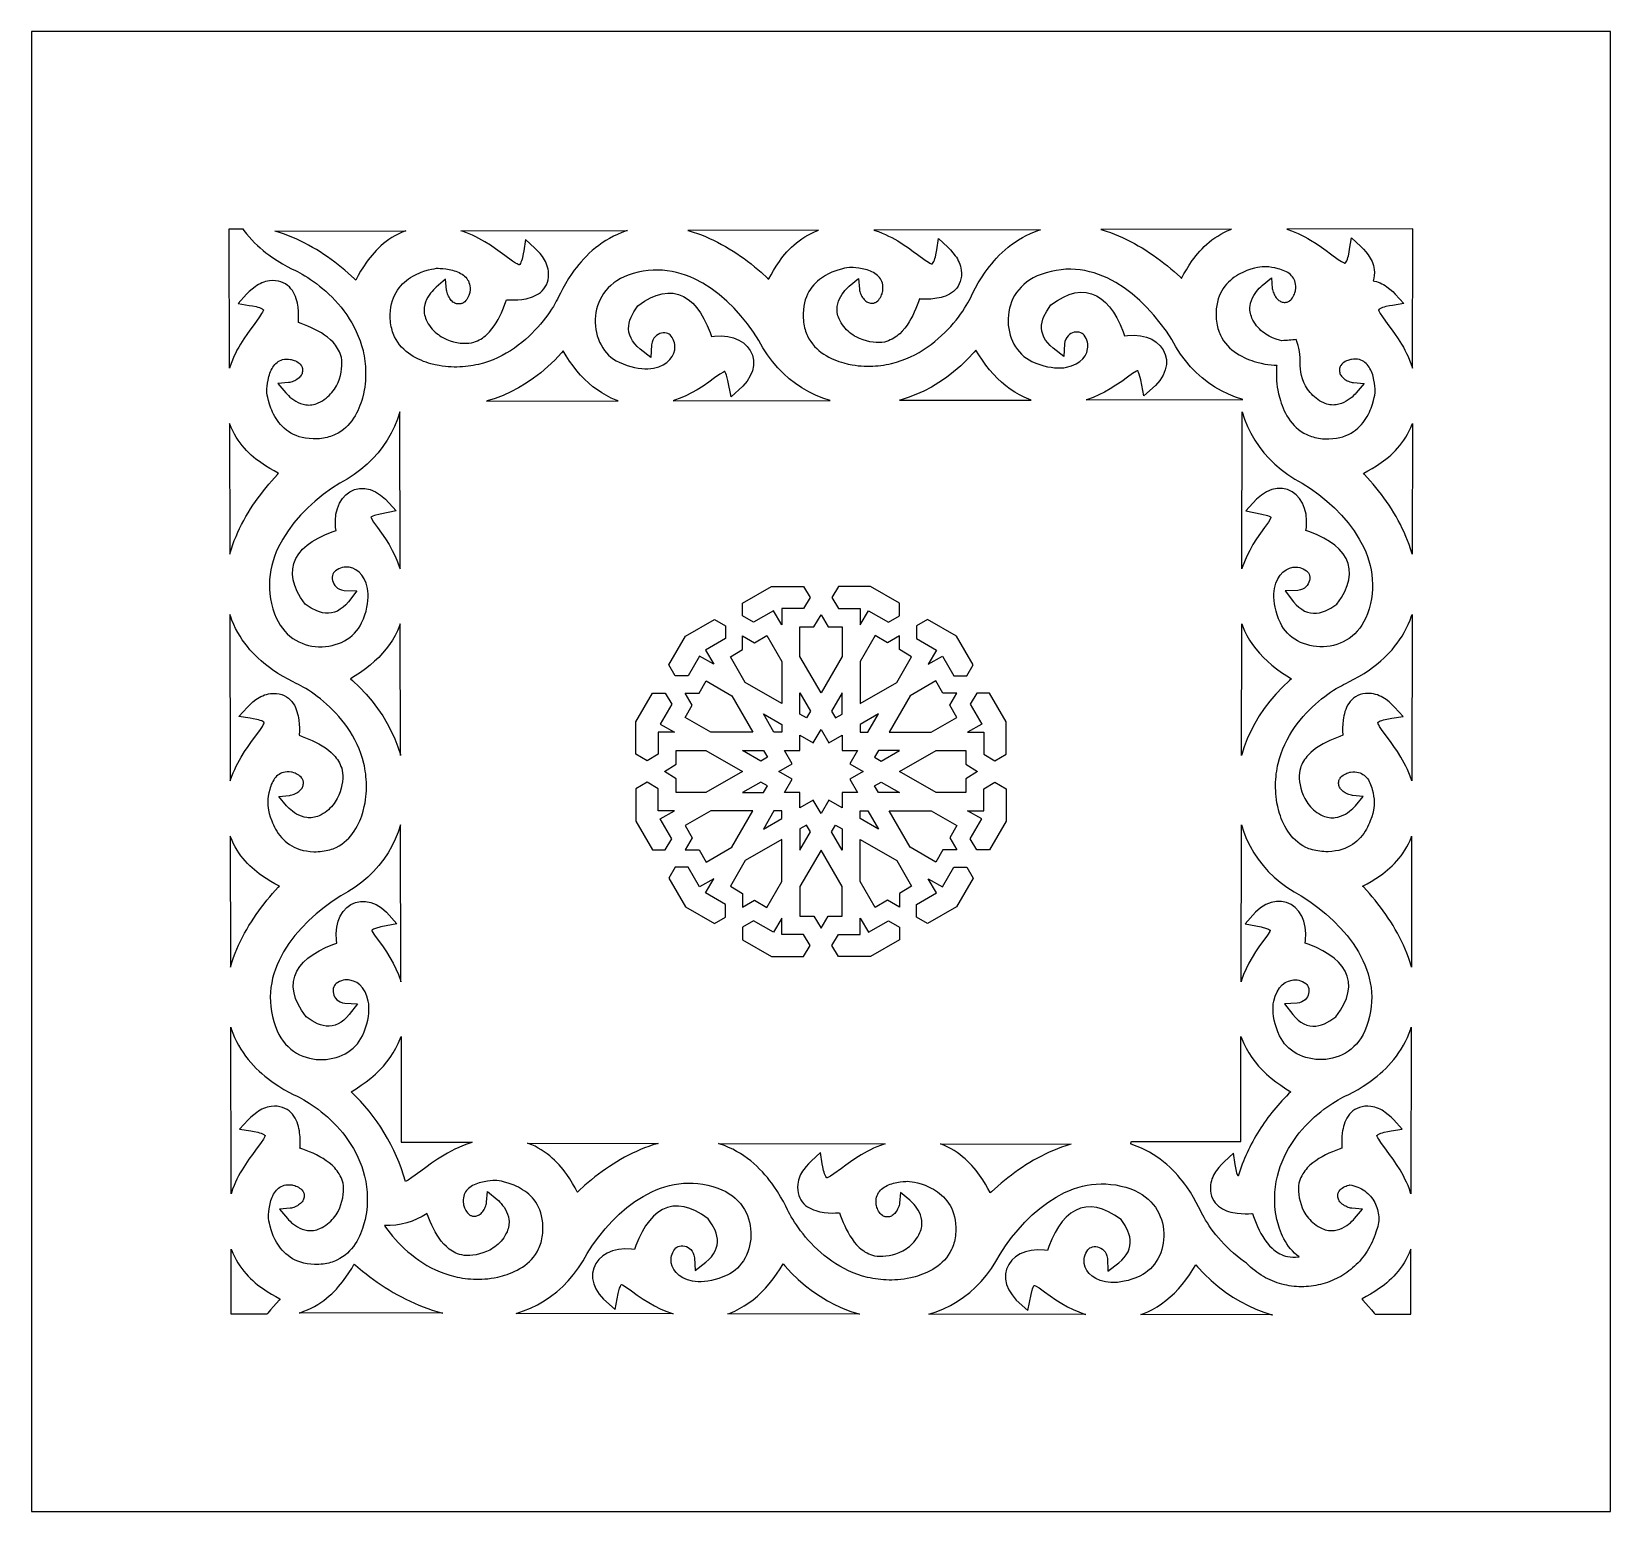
# Model space of a CAD drawing. Extents: x -163 to 157, y -147 to 153.
import ezdxf

# ---------------------------------------------------------------- set-up
doc = ezdxf.new("R2010")
doc.units = 0
doc.header["$MEASUREMENT"] = 0
doc.layers.get('0').update_dxf_attribs({"linetype": 'CONTINUOUS'})

msp = doc.modelspace()

# ---------------------------------------------------------------- linework, layer by layer
at = {"color": 1}
msp.add_lwpolyline([(-162.84, -147.17), (157.16, -147.17), (157.16, 152.83), (-162.84, 152.83)], close=True, dxfattribs=at)
for points in [[(-120.02, 112.83), (-119.79, 112.51), (-119.28, 111.85), (-118.74, 111.21), (-118.19, 110.61), (-117.63, 110.03), (-117.07, 109.49), (-116.49, 108.97), (-115.92, 108.48), (-115.34, 108.01), (-114.77, 107.58), (-114.19, 107.16), (-113.08, 106.42), (-112.02, 105.77), (-111.04, 105.22), (-110.14, 104.75), (-109.37, 104.38), (-108.93, 104.17), (-108.47, 103.92), (-107.97, 103.64), (-107.44, 103.33), (-106.88, 102.98), (-106.31, 102.6), (-105.71, 102.18), (-105.1, 101.73), (-104.48, 101.24), (-103.85, 100.73), (-103.22, 100.18), (-102.58, 99.59), (-101.95, 98.98), (-101.33, 98.33), (-100.72, 97.65), (-100.12, 96.94), (-99.54, 96.2), (-98.98, 95.42), (-98.45, 94.62), (-97.94, 93.79), (-97.47, 92.92), (-97.03, 92.03), (-96.62, 91.1), (-96.26, 90.15), (-95.95, 89.17), (-95.67, 88.15), (-95.56, 87.63), (-95.46, 87.11), (-95.37, 86.58), (-95.29, 86.03), (-95.23, 85.49), (-95.19, 84.93), (-95.15, 84.37), (-95.14, 83.79), (-95.14, 83.21), (-95.16, 82.63), (-95.19, 82.03), (-95.24, 81.43), (-95.32, 80.78), (-95.42, 80.17), (-95.58, 79.4), (-95.8, 78.5), (-95.94, 78.03), (-96.11, 77.53), (-96.29, 77.02), (-96.5, 76.5), (-96.74, 75.98), (-97, 75.46), (-97.28, 74.95), (-97.6, 74.44), (-97.95, 73.95), (-98.32, 73.47), (-98.73, 73.01), (-99.17, 72.58), (-99.64, 72.17), (-100.15, 71.79), (-100.7, 71.45), (-101.29, 71.14), (-101.59, 71), (-101.91, 70.88), (-102.24, 70.76), (-102.59, 70.65), (-102.94, 70.56), (-103.31, 70.47), (-103.69, 70.4), (-104.09, 70.35), (-104.5, 70.3), (-104.92, 70.28), (-105.35, 70.26), (-105.8, 70.27), (-106.57, 70.31), (-107.3, 70.4), (-107.97, 70.54), (-108.61, 70.71), (-109.2, 70.92), (-109.75, 71.16), (-110.27, 71.44), (-110.75, 71.74), (-111.2, 72.06), (-111.62, 72.41), (-112, 72.78), (-112.36, 73.16), (-112.7, 73.56), (-113, 73.97), (-113.29, 74.39), (-113.54, 74.82), (-113.78, 75.25), (-113.99, 75.67), (-114.18, 76.1), (-114.34, 76.5), (-114.63, 77.31), (-114.84, 78.03), (-114.98, 78.66), (-115.08, 79.15), (-115.14, 79.63), (-115.15, 80), (-115.13, 80.41), (-115.09, 80.93), (-115.02, 81.54), (-114.91, 82.19), (-114.75, 82.89), (-114.65, 83.22), (-114.54, 83.56), (-114.41, 83.89), (-114.27, 84.21), (-114.11, 84.52), (-113.94, 84.81), (-113.75, 85.08), (-113.55, 85.33), (-113.33, 85.56), (-113.1, 85.77), (-112.85, 85.94), (-112.58, 86.1), (-112.28, 86.23), (-111.96, 86.33), (-111.61, 86.4), (-111.22, 86.44), (-110.79, 86.44), (-110.34, 86.39), (-110.22, 86.37), (-109.84, 86.25), (-109.61, 86.17), (-109.35, 86.06), (-109.09, 85.92), (-108.84, 85.76), (-108.6, 85.58), (-108.39, 85.39), (-108.21, 85.16), (-108.15, 85.06), (-108.08, 84.95), (-108.03, 84.83), (-107.99, 84.7), (-107.95, 84.57), (-107.93, 84.42), (-107.92, 84.26), (-107.92, 84.08), (-107.94, 83.89), (-107.98, 83.69), (-108.03, 83.51), (-108.1, 83.34), (-108.2, 83.16), (-108.32, 82.99), (-108.47, 82.81), (-108.64, 82.64), (-108.84, 82.48), (-109.05, 82.33), (-109.28, 82.19), (-109.52, 82.06), (-109.76, 81.95), (-110.01, 81.85), (-110.27, 81.77), (-110.51, 81.71), (-110.75, 81.67), (-112.91, 81.48), (-111.33, 79.58), (-111.07, 79.31), (-110.79, 79.03), (-110.47, 78.73), (-110.11, 78.44), (-109.71, 78.16), (-109.28, 77.89), (-108.82, 77.64), (-108.32, 77.44), (-107.78, 77.27), (-107.23, 77.17), (-106.92, 77.14), (-106.62, 77.13), (-106.32, 77.14), (-106.01, 77.18), (-105.69, 77.23), (-105.37, 77.31), (-105.06, 77.42), (-104.74, 77.55), (-104.31, 77.76), (-103.91, 77.98), (-103.53, 78.23), (-103.17, 78.49), (-102.84, 78.77), (-102.52, 79.06), (-102.23, 79.37), (-101.96, 79.69), (-101.7, 80.01), (-101.47, 80.34), (-101.26, 80.68), (-101.06, 81.04), (-100.73, 81.72), (-100.46, 82.42), (-100.26, 83.12), (-100.11, 83.8), (-100.01, 84.46), (-99.96, 85.08), (-99.95, 85.68), (-99.98, 86.22), (-100.05, 86.73), (-100.16, 87.17), (-100.3, 87.56), (-100.45, 87.93), (-100.62, 88.28), (-100.81, 88.61), (-101.02, 88.94), (-101.24, 89.25), (-101.48, 89.55), (-101.74, 89.84), (-102.27, 90.37), (-102.85, 90.86), (-103.46, 91.32), (-104.1, 91.73), (-104.76, 92.12), (-105.44, 92.47), (-106.12, 92.8), (-106.82, 93.1), (-108.19, 93.64), (-108.77, 93.85), (-108.76, 94.03), (-108.73, 94.64), (-108.72, 95.34), (-108.76, 96.12), (-108.84, 96.94), (-108.9, 97.37), (-108.98, 97.8), (-109.09, 98.24), (-109.21, 98.67), (-109.36, 99.1), (-109.54, 99.52), (-109.75, 99.93), (-109.99, 100.33), (-110.28, 100.71), (-110.6, 101.06), (-110.96, 101.39), (-111.37, 101.68), (-111.82, 101.92), (-112.31, 102.11), (-112.83, 102.25), (-113.39, 102.33), (-113.97, 102.35), (-114.59, 102.31), (-115, 102.25), (-115.4, 102.16), (-115.79, 102.04), (-116.16, 101.89), (-116.53, 101.72), (-116.87, 101.53), (-117.21, 101.33), (-117.54, 101.1), (-118.15, 100.63), (-118.72, 100.12), (-119.25, 99.59), (-121, 97.7), (-118.71, 97.33), (-118.06, 97.23), (-117.34, 97.08), (-116.99, 96.99), (-116.66, 96.88), (-116.37, 96.76), (-116.13, 96.64), (-115.95, 96.51), (-115.91, 96.48), (-115.88, 96.44), (-115.86, 96.42), (-115.86, 96.41), (-115.86, 96.4), (-115.86, 96.37), (-115.88, 96.31), (-115.91, 96.22), (-116.04, 95.96), (-116.21, 95.68), (-116.63, 95.02), (-117.76, 93.46), (-118.41, 92.58), (-119.11, 91.61), (-119.82, 90.57), (-120.53, 89.45), (-120.87, 88.85), (-121.21, 88.23), (-121.54, 87.6), (-121.85, 86.94), (-122.15, 86.25), (-122.42, 85.55), (-122.68, 84.82), (-122.75, 84.6), (-122.8, 112.83)], [(-87.01, 112.41), (-87.16, 112.36), (-87.87, 112.08), (-88.54, 111.77), (-89.19, 111.43), (-89.82, 111.06), (-90.41, 110.67), (-90.98, 110.26), (-91.52, 109.84), (-92.03, 109.4), (-92.52, 108.94), (-92.98, 108.48), (-93.43, 108.01), (-93.84, 107.53), (-94.24, 107.05), (-94.61, 106.57), (-94.96, 106.09), (-95.6, 105.14), (-96.17, 104.23), (-96.66, 103.36), (-97.08, 102.56), (-97.13, 102.47), (-97.36, 102.7), (-98.65, 103.86), (-99.32, 104.44), (-100.01, 105), (-100.7, 105.56), (-101.41, 106.11), (-102.13, 106.64), (-102.86, 107.16), (-103.6, 107.67), (-104.36, 108.16), (-105.12, 108.64), (-105.9, 109.09), (-106.69, 109.54), (-107.48, 109.96), (-108.28, 110.36), (-109.1, 110.74), (-109.91, 111.1), (-110.74, 111.44), (-111.58, 111.75), (-112.42, 112.03), (-113.26, 112.29), (-113.53, 112.36)], [(-42.04, 112.5), (-42.35, 112.41), (-43.24, 112.09), (-44.1, 111.73), (-44.92, 111.33), (-45.72, 110.91), (-46.48, 110.46), (-47.2, 109.98), (-47.9, 109.48), (-48.57, 108.97), (-49.2, 108.43), (-49.81, 107.88), (-50.38, 107.32), (-50.93, 106.76), (-51.45, 106.18), (-51.94, 105.61), (-52.4, 105.03), (-52.84, 104.46), (-53.25, 103.88), (-54, 102.78), (-54.64, 101.71), (-55.2, 100.73), (-55.66, 99.83), (-56.03, 99.06), (-56.25, 98.62), (-56.49, 98.16), (-56.77, 97.66), (-57.09, 97.13), (-57.44, 96.57), (-57.82, 96), (-58.24, 95.4), (-58.69, 94.79), (-59.17, 94.17), (-59.69, 93.54), (-60.24, 92.91), (-60.82, 92.27), (-61.44, 91.64), (-62.08, 91.02), (-62.76, 90.41), (-63.47, 89.81), (-64.22, 89.23), (-64.99, 88.67), (-65.79, 88.14), (-66.63, 87.63), (-67.49, 87.16), (-68.39, 86.72), (-69.31, 86.32), (-70.26, 85.95), (-71.25, 85.64), (-72.27, 85.37), (-72.78, 85.25), (-73.31, 85.15), (-73.84, 85.06), (-74.38, 84.98), (-74.93, 84.92), (-75.49, 84.88), (-76.05, 84.85), (-76.62, 84.83), (-77.2, 84.83), (-77.79, 84.85), (-78.38, 84.88), (-78.98, 84.93), (-79.64, 85.01), (-80.25, 85.11), (-81.02, 85.27), (-81.92, 85.5), (-82.39, 85.64), (-82.89, 85.8), (-83.39, 85.98), (-83.91, 86.19), (-84.43, 86.43), (-84.95, 86.69), (-85.47, 86.98), (-85.97, 87.29), (-86.47, 87.64), (-86.95, 88.01), (-87.4, 88.42), (-87.84, 88.86), (-88.24, 89.33), (-88.62, 89.84), (-88.96, 90.39), (-89.28, 90.98), (-89.41, 91.28), (-89.54, 91.6), (-89.66, 91.94), (-89.76, 92.28), (-89.86, 92.63), (-89.94, 93), (-90.01, 93.38), (-90.07, 93.78), (-90.11, 94.19), (-90.14, 94.61), (-90.15, 95.04), (-90.15, 95.49), (-90.1, 96.27), (-90.01, 96.99), (-89.88, 97.66), (-89.7, 98.3), (-89.49, 98.89), (-89.25, 99.44), (-88.98, 99.96), (-88.68, 100.44), (-88.35, 100.89), (-88.01, 101.31), (-87.64, 101.7), (-87.25, 102.06), (-86.85, 102.39), (-86.44, 102.7), (-86.02, 102.98), (-85.6, 103.23), (-85.17, 103.47), (-84.74, 103.68), (-84.32, 103.87), (-83.91, 104.04), (-83.11, 104.32), (-82.38, 104.53), (-81.76, 104.67), (-81.27, 104.77), (-80.78, 104.84), (-80.41, 104.84), (-80, 104.82), (-79.48, 104.78), (-78.88, 104.71), (-78.22, 104.6), (-77.53, 104.44), (-77.19, 104.34), (-76.86, 104.23), (-76.52, 104.1), (-76.2, 103.96), (-75.89, 103.8), (-75.6, 103.63), (-75.33, 103.44), (-75.08, 103.24), (-74.85, 103.02), (-74.65, 102.79), (-74.47, 102.54), (-74.32, 102.27), (-74.19, 101.97), (-74.09, 101.65), (-74.02, 101.3), (-73.98, 100.91), (-73.98, 100.48), (-74.02, 100.03), (-74.05, 99.92), (-74.16, 99.53), (-74.25, 99.3), (-74.36, 99.05), (-74.49, 98.78), (-74.65, 98.53), (-74.83, 98.29), (-75.03, 98.08), (-75.25, 97.9), (-75.35, 97.84), (-75.47, 97.77), (-75.59, 97.72), (-75.71, 97.68), (-75.85, 97.64), (-76, 97.62), (-76.16, 97.61), (-76.33, 97.61), (-76.52, 97.63), (-76.72, 97.67), (-76.91, 97.72), (-77.08, 97.79), (-77.25, 97.89), (-77.43, 98.01), (-77.6, 98.16), (-77.77, 98.34), (-77.93, 98.53), (-78.09, 98.74), (-78.23, 98.97), (-78.35, 99.21), (-78.47, 99.45), (-78.56, 99.7), (-78.64, 99.96), (-78.7, 100.2), (-78.74, 100.44), (-78.94, 102.61), (-80.83, 101.02), (-81.11, 100.77), (-81.39, 100.48), (-81.68, 100.16), (-81.97, 99.8), (-82.26, 99.4), (-82.53, 98.98), (-82.77, 98.51), (-82.98, 98.01), (-83.14, 97.48), (-83.25, 96.92), (-83.27, 96.62), (-83.28, 96.31), (-83.27, 96.01), (-83.24, 95.7), (-83.18, 95.38), (-83.1, 95.07), (-83, 94.75), (-82.87, 94.43), (-82.66, 94.01), (-82.43, 93.6), (-82.19, 93.22), (-81.92, 92.86), (-81.64, 92.53), (-81.35, 92.21), (-81.05, 91.92), (-80.73, 91.65), (-80.4, 91.4), (-80.07, 91.16), (-79.73, 90.95), (-79.38, 90.75), (-78.69, 90.42), (-77.99, 90.15), (-77.3, 89.95), (-76.62, 89.8), (-75.96, 89.7), (-75.33, 89.65), (-74.74, 89.64), (-74.19, 89.67), (-73.68, 89.74), (-73.24, 89.85), (-72.85, 89.99), (-72.49, 90.14), (-72.14, 90.31), (-71.8, 90.5), (-71.48, 90.71), (-71.17, 90.93), (-70.87, 91.17), (-70.57, 91.43), (-70.04, 91.96), (-69.55, 92.54), (-69.1, 93.15), (-68.68, 93.79), (-68.3, 94.45), (-67.94, 95.13), (-67.62, 95.82), (-67.31, 96.51), (-66.77, 97.88), (-66.56, 98.46), (-66.38, 98.45), (-65.78, 98.42), (-65.07, 98.42), (-64.3, 98.45), (-63.48, 98.53), (-63.04, 98.59), (-62.61, 98.68), (-62.18, 98.78), (-61.75, 98.9), (-61.32, 99.05), (-60.89, 99.23), (-60.48, 99.44), (-60.08, 99.68), (-59.71, 99.97), (-59.35, 100.29), (-59.03, 100.65), (-58.74, 101.06), (-58.5, 101.51), (-58.3, 102), (-58.17, 102.52), (-58.09, 103.08), (-58.06, 103.66), (-58.1, 104.28), (-58.16, 104.69), (-58.26, 105.09), (-58.38, 105.48), (-58.52, 105.86), (-58.69, 106.22), (-58.88, 106.57), (-59.09, 106.9), (-59.31, 107.23), (-59.78, 107.84), (-60.29, 108.41), (-60.82, 108.94), (-62.72, 110.69), (-63.09, 108.4), (-63.19, 107.75), (-63.34, 107.03), (-63.43, 106.68), (-63.54, 106.35), (-63.65, 106.06), (-63.78, 105.82), (-63.9, 105.64), (-63.94, 105.6), (-63.97, 105.57), (-64, 105.55), (-64.01, 105.55), (-64.01, 105.55), (-64.04, 105.55), (-64.1, 105.57), (-64.2, 105.61), (-64.45, 105.73), (-64.74, 105.9), (-65.4, 106.32), (-66.95, 107.45), (-67.84, 108.1), (-68.8, 108.8), (-69.85, 109.51), (-70.97, 110.22), (-71.57, 110.57), (-72.18, 110.9), (-72.82, 111.23), (-73.48, 111.54), (-74.16, 111.84), (-74.86, 112.11), (-75.59, 112.37), (-75.82, 112.44)], [(-3.32, 112.58), (-29.84, 112.53), (-29.58, 112.46), (-28.73, 112.2), (-27.89, 111.91), (-27.06, 111.6), (-26.23, 111.27), (-25.41, 110.91), (-24.6, 110.53), (-23.79, 110.12), (-23, 109.7), (-22.21, 109.26), (-21.44, 108.8), (-20.67, 108.32), (-19.92, 107.83), (-19.17, 107.32), (-18.44, 106.8), (-17.72, 106.27), (-17.01, 105.73), (-16.32, 105.17), (-15.64, 104.61), (-14.97, 104.03), (-13.68, 102.86), (-13.44, 102.64), (-13.4, 102.73), (-12.97, 103.53), (-12.48, 104.39), (-11.92, 105.31), (-11.28, 106.25), (-10.92, 106.74), (-10.55, 107.22), (-10.16, 107.7), (-9.74, 108.17), (-9.3, 108.65), (-8.83, 109.11), (-8.34, 109.56), (-7.83, 110), (-7.29, 110.43), (-6.72, 110.84), (-6.13, 111.23), (-5.51, 111.59), (-4.86, 111.93), (-4.18, 112.25), (-3.47, 112.53)], [(41.65, 112.67), (7.87, 112.6), (8.09, 112.53), (8.82, 112.28), (9.53, 112), (10.21, 111.71), (10.87, 111.39), (11.5, 111.07), (12.12, 110.73), (12.72, 110.38), (13.84, 109.68), (14.88, 108.96), (15.85, 108.27), (16.73, 107.61), (18.29, 106.49), (18.95, 106.06), (19.23, 105.9), (19.49, 105.77), (19.58, 105.73), (19.64, 105.72), (19.67, 105.71), (19.68, 105.71), (19.69, 105.72), (19.71, 105.73), (19.75, 105.77), (19.78, 105.81), (19.91, 105.99), (20.03, 106.22), (20.15, 106.52), (20.26, 106.85), (20.35, 107.19), (20.5, 107.92), (20.6, 108.56), (20.97, 110.86), (22.86, 109.11), (23.39, 108.58), (23.9, 108), (24.37, 107.4), (24.6, 107.07), (24.8, 106.73), (24.99, 106.38), (25.16, 106.02), (25.31, 105.65), (25.43, 105.26), (25.52, 104.86), (25.59, 104.45), (25.62, 103.83), (25.6, 103.24), (25.52, 102.69), (25.38, 102.16), (25.19, 101.67), (24.95, 101.23), (24.66, 100.82), (24.34, 100.45), (23.98, 100.13), (23.6, 99.85), (23.2, 99.61), (22.79, 99.4), (22.37, 99.22), (21.94, 99.07), (21.51, 98.94), (21.08, 98.84), (20.64, 98.76), (20.21, 98.69), (19.39, 98.61), (18.61, 98.58), (17.91, 98.59), (17.3, 98.61), (17.13, 98.63), (16.92, 98.04), (16.38, 96.68), (16.07, 95.98), (15.74, 95.29), (15.39, 94.62), (15.01, 93.96), (14.59, 93.32), (14.13, 92.7), (13.64, 92.12), (13.11, 91.59), (12.82, 91.34), (12.52, 91.1), (12.21, 90.88), (11.89, 90.67), (11.55, 90.48), (11.2, 90.31), (10.84, 90.15), (10.44, 90.01), (10, 89.9), (9.5, 89.83), (8.95, 89.8), (8.36, 89.81), (7.73, 89.86), (7.07, 89.96), (6.39, 90.11), (5.69, 90.32), (4.99, 90.59), (4.31, 90.92), (3.95, 91.12), (3.62, 91.33), (3.28, 91.56), (2.96, 91.81), (2.64, 92.08), (2.34, 92.38), (2.04, 92.69), (1.76, 93.03), (1.5, 93.39), (1.26, 93.77), (1.03, 94.17), (0.82, 94.6), (0.69, 94.91), (0.59, 95.23), (0.51, 95.55), (0.45, 95.86), (0.42, 96.17), (0.4, 96.48), (0.41, 96.78), (0.44, 97.09), (0.54, 97.64), (0.71, 98.18), (0.92, 98.68), (1.16, 99.14), (1.43, 99.57), (1.71, 99.96), (2.01, 100.32), (2.3, 100.65), (2.58, 100.93), (2.85, 101.19), (4.75, 102.77), (4.95, 100.61), (4.99, 100.37), (5.04, 100.12), (5.12, 99.87), (5.22, 99.62), (5.33, 99.37), (5.46, 99.13), (5.6, 98.91), (5.75, 98.69), (5.92, 98.5), (6.09, 98.33), (6.26, 98.18), (6.43, 98.06), (6.61, 97.96), (6.78, 97.89), (6.96, 97.83), (7.16, 97.8), (7.36, 97.78), (7.53, 97.77), (7.69, 97.79), (7.84, 97.81), (7.97, 97.84), (8.1, 97.89), (8.22, 97.94), (8.34, 98), (8.43, 98.06), (8.66, 98.25), (8.86, 98.46), (9.03, 98.69), (9.19, 98.95), (9.33, 99.21), (9.44, 99.47), (9.53, 99.7), (9.64, 100.08), (9.67, 100.2), (9.71, 100.65), (9.71, 101.08), (9.67, 101.47), (9.6, 101.82), (9.5, 102.14), (9.37, 102.43), (9.22, 102.7), (9.04, 102.95), (8.83, 103.19), (8.61, 103.41), (8.35, 103.61), (8.08, 103.8), (7.79, 103.97), (7.48, 104.13), (7.16, 104.27), (6.83, 104.4), (6.49, 104.51), (6.16, 104.61), (5.47, 104.77), (4.81, 104.88), (4.21, 104.95), (3.68, 104.99), (3.28, 105), (2.9, 105), (2.42, 104.93), (1.93, 104.84), (1.3, 104.69), (0.58, 104.48), (-0.22, 104.2), (-0.63, 104.03), (-1.06, 103.84), (-1.48, 103.63), (-1.91, 103.4), (-2.34, 103.14), (-2.76, 102.86), (-3.17, 102.55), (-3.57, 102.22), (-3.95, 101.86), (-4.32, 101.47), (-4.67, 101.05), (-4.99, 100.61), (-5.29, 100.12), (-5.57, 99.61), (-5.81, 99.05), (-6.02, 98.46), (-6.19, 97.83), (-6.32, 97.15), (-6.42, 96.43), (-6.46, 95.65), (-6.46, 95.21), (-6.45, 94.77), (-6.42, 94.35), (-6.38, 93.94), (-6.32, 93.55), (-6.25, 93.17), (-6.17, 92.8), (-6.08, 92.44), (-5.97, 92.1), (-5.85, 91.77), (-5.72, 91.45), (-5.59, 91.15), (-5.28, 90.55), (-4.93, 90.01), (-4.56, 89.5), (-4.15, 89.02), (-3.72, 88.58), (-3.26, 88.18), (-2.78, 87.8), (-2.29, 87.46), (-1.78, 87.14), (-1.26, 86.85), (-0.74, 86.59), (-0.22, 86.36), (0.29, 86.15), (0.8, 85.96), (1.3, 85.8), (1.77, 85.66), (2.67, 85.43), (3.44, 85.28), (4.05, 85.18), (4.7, 85.1), (5.3, 85.05), (5.9, 85.01), (6.49, 85), (7.07, 85), (7.64, 85.01), (8.2, 85.04), (8.76, 85.09), (9.31, 85.15), (9.85, 85.22), (10.38, 85.31), (10.91, 85.42), (11.42, 85.53), (12.44, 85.8), (13.42, 86.12), (14.38, 86.48), (15.3, 86.88), (16.19, 87.32), (17.06, 87.8), (17.89, 88.31), (18.7, 88.84), (19.47, 89.4), (20.21, 89.98), (20.92, 90.58), (21.6, 91.19), (22.25, 91.81), (22.86, 92.44), (23.45, 93.07), (24, 93.7), (24.52, 94.33), (25, 94.96), (25.45, 95.57), (25.87, 96.16), (26.25, 96.74), (26.6, 97.3), (26.91, 97.82), (27.19, 98.32), (27.44, 98.79), (27.65, 99.23), (28.02, 100), (28.49, 100.89), (29.04, 101.88), (29.69, 102.94), (30.43, 104.05), (30.85, 104.62), (31.28, 105.2), (31.75, 105.77), (32.24, 106.35), (32.76, 106.92), (33.3, 107.49), (33.88, 108.05), (34.49, 108.6), (35.12, 109.13), (35.79, 109.65), (36.48, 110.15), (37.21, 110.62), (37.97, 111.08), (38.76, 111.5), (39.59, 111.89), (40.44, 112.25), (41.33, 112.57)], [(80.37, 112.75), (53.84, 112.69), (54.11, 112.62), (54.96, 112.36), (55.8, 112.08), (56.63, 111.77), (57.46, 111.43), (58.28, 111.07), (59.09, 110.69), (59.89, 110.29), (60.69, 109.87), (61.47, 109.43), (62.25, 108.97), (63.01, 108.49), (63.77, 108), (64.51, 107.49), (65.24, 106.97), (65.96, 106.44), (66.67, 105.89), (67.37, 105.34), (68.05, 104.77), (68.72, 104.19), (70.01, 103.03), (70.25, 102.8), (70.29, 102.89), (70.71, 103.69), (71.21, 104.56), (71.77, 105.48), (72.41, 106.42), (72.76, 106.9), (73.14, 107.38), (73.53, 107.86), (73.95, 108.34), (74.39, 108.81), (74.85, 109.28), (75.34, 109.73), (75.86, 110.17), (76.4, 110.59), (76.96, 111), (77.56, 111.39), (78.18, 111.76), (78.83, 112.1), (79.51, 112.41), (80.21, 112.69)], [(109.05, 102.29), (109.32, 102.25), (109.72, 102.16), (110.1, 102.04), (110.48, 101.89), (110.84, 101.72), (111.19, 101.53), (111.52, 101.33), (111.86, 101.1), (112.46, 100.63), (113.03, 100.12), (113.56, 99.59), (115.31, 97.7), (113.02, 97.33), (112.38, 97.23), (111.65, 97.08), (111.3, 96.99), (110.97, 96.88), (110.68, 96.76), (110.45, 96.64), (110.26, 96.51), (110.22, 96.48), (110.19, 96.44), (110.17, 96.42), (110.17, 96.41), (110.17, 96.4), (110.17, 96.37), (110.19, 96.31), (110.23, 96.22), (110.36, 95.96), (110.52, 95.68), (110.94, 95.02), (112.07, 93.46), (112.73, 92.58), (113.42, 91.61), (114.13, 90.57), (114.84, 89.45), (115.19, 88.85), (115.52, 88.23), (115.85, 87.6), (116.16, 86.94), (116.46, 86.25), (116.73, 85.55), (116.99, 84.82), (117.06, 84.6), (117.14, 112.83), (91.55, 112.77), (91.78, 112.7), (92.51, 112.44), (93.21, 112.17), (93.89, 111.87), (94.55, 111.56), (95.19, 111.23), (95.81, 110.9), (96.4, 110.55), (97.52, 109.84), (98.57, 109.13), (99.54, 108.43), (100.42, 107.78), (101.98, 106.65), (102.63, 106.23), (102.92, 106.07), (103.18, 105.94), (103.27, 105.9), (103.33, 105.88), (103.36, 105.88), (103.37, 105.88), (103.38, 105.88), (103.4, 105.9), (103.44, 105.93), (103.47, 105.97), (103.6, 106.15), (103.72, 106.39), (103.84, 106.68), (103.94, 107.01), (104.04, 107.36), (104.18, 108.09), (104.29, 108.73), (104.65, 111.02), (106.55, 109.27), (107.08, 108.74), (107.59, 108.17), (108.06, 107.56), (108.29, 107.23), (108.49, 106.9), (108.68, 106.55), (108.85, 106.19), (109, 105.81), (109.12, 105.42), (109.21, 105.03), (109.27, 104.61), (109.31, 104), (109.29, 103.41), (109.21, 102.85), (109.07, 102.33)], [(-1.01, 78.06), (-2.49, 78.55), (-3.94, 79.14), (-5.34, 79.83), (-6.7, 80.61), (-8.01, 81.49), (-9.27, 82.46), (-10.47, 83.53), (-11.6, 84.7), (-12.67, 85.95), (-13.67, 87.3), (-14.6, 88.74), (-15.41, 90.21), (-16.53, 91.91), (-17.76, 93.59), (-19.07, 95.2), (-20.47, 96.74), (-21.94, 98.18), (-23.48, 99.52), (-25.1, 100.73), (-26.77, 101.8), (-28.51, 102.71), (-29.38, 103.1), (-30.28, 103.45), (-31.19, 103.75), (-32.11, 104), (-33.04, 104.2), (-33.99, 104.35), (-34.94, 104.45), (-35.9, 104.49), (-36.88, 104.47), (-37.87, 104.39), (-38.86, 104.26), (-39.87, 104.05), (-40.89, 103.79), (-41.92, 103.45), (-42.75, 103.12), (-43.51, 102.75), (-44.21, 102.33), (-44.86, 101.88), (-45.45, 101.39), (-45.99, 100.87), (-46.47, 100.33), (-46.9, 99.75), (-47.28, 99.15), (-47.62, 98.53), (-47.9, 97.89), (-48.14, 97.23), (-48.33, 96.57), (-48.47, 95.89), (-48.56, 95.2), (-48.61, 94.51), (-48.61, 93.83), (-48.57, 93.14), (-48.48, 92.46), (-48.35, 91.8), (-48.18, 91.14), (-47.97, 90.51), (-47.72, 89.9), (-47.42, 89.31), (-47.09, 88.74), (-46.72, 88.21), (-46.32, 87.71), (-45.88, 87.25), (-45.41, 86.83), (-44.9, 86.45), (-44.36, 86.11), (-43.78, 85.81), (-42.95, 85.46), (-42.14, 85.16), (-41.36, 84.92), (-40.61, 84.73), (-39.89, 84.6), (-39.19, 84.52), (-38.53, 84.48), (-37.91, 84.49), (-37.31, 84.54), (-36.77, 84.62), (-35.73, 84.9), (-34.84, 85.29), (-34.09, 85.77), (-33.48, 86.34), (-33.01, 86.96), (-32.68, 87.62), (-32.48, 88.34), (-32.45, 88.66), (-32.44, 89.02), (-32.47, 89.37), (-32.54, 89.73), (-32.64, 90.08), (-32.79, 90.43), (-32.98, 90.79), (-33.2, 91.11), (-33.4, 91.33), (-33.62, 91.49), (-33.88, 91.62), (-34.17, 91.71), (-34.5, 91.76), (-34.84, 91.75), (-35.19, 91.7), (-35.54, 91.6), (-35.87, 91.44), (-36.18, 91.24), (-36.46, 90.98), (-36.71, 90.67), (-36.92, 90.3), (-37.08, 89.87), (-37.18, 89.35), (-37.3, 86.79), (-39.48, 88.47), (-40.08, 89.01), (-40.59, 89.56), (-41.02, 90.13), (-41.35, 90.71), (-41.6, 91.31), (-41.76, 91.92), (-41.83, 92.54), (-41.81, 93.15), (-41.72, 93.75), (-41.56, 94.33), (-41.34, 94.92), (-40.77, 96.02), (-39.96, 97.24), (-38.6, 98.17), (-37.4, 98.84), (-36.22, 99.35), (-35.05, 99.67), (-33.91, 99.82), (-32.79, 99.77), (-31.71, 99.54), (-30.69, 99.11), (-29.74, 98.52), (-28.85, 97.76), (-28.03, 96.85), (-27.27, 95.79), (-26.57, 94.6), (-25.91, 93.27), (-25.3, 91.8), (-25.02, 90.99), (-24.43, 91.08), (-23.05, 91.13), (-21.76, 91.01), (-20.58, 90.72), (-19.51, 90.29), (-18.58, 89.71), (-17.79, 89), (-17.17, 88.17), (-16.75, 87.23), (-16.53, 86.22), (-16.53, 85.16), (-16.75, 84.09), (-17.19, 83.02), (-17.84, 81.96), (-18.72, 80.94), (-21.07, 78.82), (-21.72, 82.07), (-22.01, 83.18), (-22.15, 83.55), (-22.27, 83.79), (-22.35, 83.91), (-22.41, 83.89), (-22.61, 83.82), (-23.36, 83.39), (-24.42, 82.62), (-25.57, 81.76), (-26.74, 80.96), (-27.91, 80.24), (-29.07, 79.59), (-30.23, 79.02), (-31.38, 78.52), (-32.53, 78.09), (-32.82, 78)], [(82.67, 78.23), (81.2, 78.72), (79.75, 79.31), (78.35, 79.99), (76.99, 80.78), (75.68, 81.65), (74.42, 82.63), (73.22, 83.7), (72.08, 84.86), (71.01, 86.12), (70.01, 87.47), (69.09, 88.91), (68.28, 90.38), (67.15, 92.08), (65.93, 93.75), (64.61, 95.37), (63.22, 96.9), (61.75, 98.35), (60.2, 99.69), (58.59, 100.9), (56.92, 101.96), (55.18, 102.88), (54.3, 103.27), (53.41, 103.61), (52.5, 103.91), (51.58, 104.16), (50.64, 104.37), (49.7, 104.52), (48.75, 104.61), (47.78, 104.65), (46.81, 104.64), (45.82, 104.56), (44.82, 104.42), (43.81, 104.22), (42.79, 103.95), (41.76, 103.62), (40.94, 103.29), (40.18, 102.91), (39.47, 102.5), (38.83, 102.05), (38.24, 101.56), (37.7, 101.04), (37.22, 100.49), (36.78, 99.92), (36.4, 99.32), (36.07, 98.7), (35.78, 98.06), (35.55, 97.4), (35.36, 96.73), (35.22, 96.05), (35.13, 95.37), (35.08, 94.68), (35.07, 93.99), (35.12, 93.31), (35.2, 92.63), (35.33, 91.96), (35.5, 91.31), (35.72, 90.68), (35.97, 90.06), (36.26, 89.47), (36.59, 88.91), (36.96, 88.38), (37.37, 87.88), (37.81, 87.42), (38.28, 86.99), (38.78, 86.61), (39.32, 86.27), (39.9, 85.98), (40.73, 85.62), (41.54, 85.32), (42.32, 85.08), (43.08, 84.9), (43.8, 84.77), (44.49, 84.68), (45.15, 84.65), (45.78, 84.66), (46.37, 84.7), (46.92, 84.78), (47.96, 85.06), (48.85, 85.45), (49.59, 85.94), (50.21, 86.5), (50.68, 87.12), (51.01, 87.79), (51.2, 88.5), (51.24, 88.83), (51.25, 89.18), (51.22, 89.54), (51.15, 89.89), (51.04, 90.25), (50.89, 90.6), (50.71, 90.95), (50.49, 91.28), (50.29, 91.49), (50.07, 91.66), (49.81, 91.79), (49.51, 91.88), (49.19, 91.92), (48.84, 91.92), (48.49, 91.87), (48.15, 91.76), (47.82, 91.61), (47.51, 91.41), (47.22, 91.15), (46.98, 90.84), (46.77, 90.47), (46.61, 90.03), (46.51, 89.52), (46.39, 86.95), (44.2, 88.64), (43.61, 89.17), (43.1, 89.73), (42.67, 90.29), (42.33, 90.88), (42.09, 91.48), (41.93, 92.09), (41.86, 92.7), (41.88, 93.31), (41.97, 93.91), (42.13, 94.5), (42.35, 95.08), (42.92, 96.18), (43.73, 97.41), (45.09, 98.34), (46.29, 99.01), (47.47, 99.51), (48.63, 99.84), (49.78, 99.98), (50.89, 99.94), (51.97, 99.7), (52.99, 99.28), (53.95, 98.68), (54.83, 97.92), (55.65, 97.01), (56.41, 95.96), (57.12, 94.77), (57.77, 93.43), (58.38, 91.97), (58.67, 91.16), (59.26, 91.25), (60.64, 91.29), (61.93, 91.17), (63.11, 90.89), (64.18, 90.46), (65.11, 89.88), (65.9, 89.16), (66.51, 88.33), (66.94, 87.4), (67.16, 86.39), (67.16, 85.33), (66.94, 84.25), (66.5, 83.18), (65.84, 82.13), (64.97, 81.11), (62.61, 78.99), (61.96, 82.24), (61.67, 83.35), (61.54, 83.71), (61.42, 83.96), (61.34, 84.07), (61.27, 84.06), (61.08, 83.99), (60.32, 83.55), (59.27, 82.78), (58.11, 81.92), (56.94, 81.13), (55.78, 80.4), (54.61, 79.76), (53.46, 79.18), (52.31, 78.68), (51.16, 78.26), (50.87, 78.17)], [(-43.96, 77.98), (-44.39, 78.13), (-45.37, 78.54), (-46.33, 79.03), (-47.26, 79.57), (-48.17, 80.18), (-49.06, 80.84), (-49.92, 81.57), (-50.75, 82.35), (-51.56, 83.19), (-52.34, 84.09), (-53.1, 85.04), (-53.82, 86.04), (-54.52, 87.1), (-55.12, 88.09), (-55.46, 87.68), (-56.82, 86.24), (-58.21, 84.91), (-59.65, 83.68), (-61.12, 82.56), (-62.63, 81.53), (-64.16, 80.61), (-65.71, 79.8), (-67.29, 79.08), (-68.88, 78.47), (-70.48, 77.96), (-70.61, 77.93)], [(39.72, 78.14), (39.3, 78.29), (38.32, 78.71), (37.36, 79.19), (36.43, 79.73), (35.51, 80.34), (34.63, 81.01), (33.77, 81.73), (32.93, 82.52), (32.12, 83.36), (31.34, 84.25), (30.59, 85.2), (29.86, 86.21), (29.16, 87.27), (28.57, 88.25), (28.22, 87.84), (26.87, 86.41), (25.47, 85.07), (24.04, 83.85), (22.56, 82.72), (21.06, 81.7), (19.53, 80.78), (17.97, 79.96), (16.4, 79.25), (14.81, 78.64), (13.21, 78.13), (13.07, 78.09)], [(-88.21, 75.72), (-88.7, 74.24), (-89.28, 72.79), (-89.97, 71.39), (-90.75, 70.03), (-91.63, 68.72), (-92.61, 67.46), (-93.68, 66.26), (-94.84, 65.12), (-96.1, 64.05), (-97.45, 63.05), (-98.89, 62.13), (-100.36, 61.32), (-102.06, 60.19), (-103.73, 58.97), (-105.34, 57.66), (-106.88, 56.26), (-108.33, 54.79), (-109.66, 53.24), (-110.87, 51.63), (-111.94, 49.96), (-112.86, 48.22), (-113.24, 47.34), (-113.59, 46.45), (-113.89, 45.54), (-114.14, 44.62), (-114.34, 43.69), (-114.49, 42.74), (-114.59, 41.79), (-114.63, 40.82), (-114.61, 39.85), (-114.54, 38.86), (-114.4, 37.86), (-114.2, 36.86), (-113.93, 35.83), (-113.59, 34.81), (-113.26, 33.98), (-112.89, 33.22), (-112.48, 32.51), (-112.02, 31.87), (-111.54, 31.28), (-111.02, 30.74), (-110.47, 30.26), (-109.89, 29.83), (-109.29, 29.44), (-108.67, 29.11), (-108.03, 28.83), (-107.38, 28.59), (-106.71, 28.4), (-106.03, 28.26), (-105.35, 28.17), (-104.66, 28.12), (-103.97, 28.12), (-103.28, 28.16), (-102.61, 28.24), (-101.94, 28.37), (-101.29, 28.55), (-100.65, 28.76), (-100.04, 29.01), (-99.45, 29.31), (-98.89, 29.64), (-98.35, 30), (-97.86, 30.41), (-97.39, 30.85), (-96.97, 31.32), (-96.59, 31.83), (-96.25, 32.36), (-95.95, 32.94), (-95.6, 33.77), (-95.3, 34.58), (-95.06, 35.37), (-94.88, 36.12), (-94.75, 36.84), (-94.66, 37.53), (-94.63, 38.19), (-94.63, 38.82), (-94.68, 39.42), (-94.76, 39.96), (-95.04, 41), (-95.43, 41.89), (-95.92, 42.64), (-96.48, 43.25), (-97.1, 43.72), (-97.76, 44.05), (-98.48, 44.24), (-98.81, 44.28), (-99.16, 44.29), (-99.51, 44.26), (-99.87, 44.19), (-100.22, 44.08), (-100.58, 43.94), (-100.93, 43.75), (-101.26, 43.53), (-101.47, 43.33), (-101.64, 43.11), (-101.76, 42.85), (-101.85, 42.55), (-101.9, 42.23), (-101.9, 41.89), (-101.85, 41.54), (-101.74, 41.19), (-101.59, 40.86), (-101.38, 40.55), (-101.13, 40.27), (-100.82, 40.02), (-100.45, 39.81), (-100.01, 39.65), (-99.5, 39.55), (-96.93, 39.43), (-98.61, 37.25), (-99.15, 36.65), (-99.7, 36.14), (-100.27, 35.71), (-100.85, 35.37), (-101.46, 35.13), (-102.07, 34.97), (-102.68, 34.9), (-103.29, 34.92), (-103.89, 35.01), (-104.47, 35.17), (-105.06, 35.39), (-106.16, 35.96), (-107.39, 36.77), (-108.32, 38.13), (-108.99, 39.33), (-109.49, 40.51), (-109.82, 41.68), (-109.96, 42.82), (-109.92, 43.94), (-109.68, 45.01), (-109.26, 46.04), (-108.66, 46.99), (-107.9, 47.88), (-106.99, 48.7), (-105.94, 49.46), (-104.75, 50.16), (-103.41, 50.82), (-101.94, 51.42), (-101.14, 51.71), (-101.23, 52.3), (-101.27, 53.68), (-101.15, 54.97), (-100.87, 56.15), (-100.43, 57.22), (-99.85, 58.15), (-99.14, 58.94), (-98.31, 59.56), (-97.37, 59.98), (-96.36, 60.2), (-95.31, 60.2), (-94.23, 59.98), (-93.16, 59.54), (-92.11, 58.88), (-91.09, 58.01), (-88.97, 55.65), (-92.21, 55.01), (-93.33, 54.71), (-93.69, 54.58), (-93.94, 54.46), (-94.05, 54.38), (-94.04, 54.31), (-93.96, 54.12), (-93.53, 53.36), (-92.76, 52.31), (-91.9, 51.16), (-91.11, 49.98), (-90.38, 48.82), (-89.74, 47.65), (-89.16, 46.5), (-88.66, 45.35), (-88.24, 44.2), (-88.14, 43.91)], [(82.52, 75.72), (83.01, 74.24), (83.6, 72.79), (84.28, 71.39), (85.07, 70.03), (85.95, 68.72), (86.92, 67.46), (87.99, 66.26), (89.15, 65.12), (90.41, 64.05), (91.76, 63.05), (93.2, 62.13), (94.67, 61.32), (96.37, 60.19), (98.04, 58.97), (99.66, 57.66), (101.2, 56.26), (102.64, 54.79), (103.98, 53.24), (105.19, 51.63), (106.25, 49.96), (107.17, 48.22), (107.56, 47.34), (107.9, 46.45), (108.2, 45.54), (108.46, 44.62), (108.66, 43.69), (108.81, 42.74), (108.9, 41.79), (108.94, 40.82), (108.93, 39.85), (108.85, 38.86), (108.71, 37.86), (108.51, 36.86), (108.24, 35.83), (107.91, 34.81), (107.58, 33.98), (107.2, 33.22), (106.79, 32.51), (106.34, 31.87), (105.85, 31.28), (105.33, 30.74), (104.78, 30.26), (104.21, 29.83), (103.61, 29.44), (102.99, 29.11), (102.35, 28.83), (101.69, 28.59), (101.02, 28.4), (100.34, 28.26), (99.66, 28.17), (98.97, 28.12), (98.28, 28.12), (97.6, 28.16), (96.92, 28.24), (96.25, 28.37), (95.6, 28.55), (94.97, 28.76), (94.35, 29.01), (93.76, 29.31), (93.2, 29.64), (92.67, 30), (92.17, 30.41), (91.71, 30.85), (91.28, 31.32), (90.9, 31.83), (90.56, 32.36), (90.27, 32.94), (89.91, 33.77), (89.61, 34.58), (89.38, 35.37), (89.19, 36.12), (89.06, 36.84), (88.98, 37.53), (88.94, 38.19), (88.95, 38.82), (88.99, 39.42), (89.08, 39.96), (89.35, 41), (89.74, 41.89), (90.23, 42.64), (90.79, 43.25), (91.41, 43.72), (92.08, 44.05), (92.79, 44.24), (93.12, 44.28), (93.47, 44.29), (93.83, 44.26), (94.18, 44.19), (94.54, 44.08), (94.89, 43.94), (95.24, 43.75), (95.57, 43.53), (95.79, 43.33), (95.95, 43.11), (96.08, 42.85), (96.17, 42.55), (96.21, 42.23), (96.21, 41.89), (96.16, 41.54), (96.06, 41.19), (95.9, 40.86), (95.7, 40.55), (95.44, 40.27), (95.13, 40.02), (94.76, 39.81), (94.32, 39.65), (93.81, 39.55), (91.25, 39.43), (92.93, 37.25), (93.46, 36.65), (94.02, 36.14), (94.58, 35.71), (95.17, 35.37), (95.77, 35.13), (96.38, 34.97), (96.99, 34.9), (97.6, 34.92), (98.2, 35.01), (98.79, 35.17), (99.38, 35.39), (100.47, 35.96), (101.7, 36.77), (102.63, 38.13), (103.3, 39.33), (103.8, 40.51), (104.13, 41.68), (104.27, 42.82), (104.23, 43.94), (103.99, 45.01), (103.57, 46.04), (102.97, 46.99), (102.21, 47.88), (101.3, 48.7), (100.25, 49.46), (99.06, 50.16), (97.73, 50.82), (96.26, 51.42), (95.45, 51.71), (95.54, 52.3), (95.58, 53.68), (95.46, 54.97), (95.18, 56.15), (94.75, 57.22), (94.17, 58.15), (93.46, 58.94), (92.62, 59.56), (91.69, 59.98), (90.68, 60.2), (89.62, 60.2), (88.54, 59.98), (87.47, 59.54), (86.42, 58.88), (85.4, 58.01), (83.28, 55.65), (86.53, 55.01), (87.64, 54.71), (88, 54.58), (88.25, 54.46), (88.36, 54.38), (88.35, 54.31), (88.28, 54.12), (87.84, 53.36), (87.07, 52.31), (86.22, 51.16), (85.42, 49.98), (84.7, 48.82), (84.05, 47.65), (83.47, 46.5), (82.97, 45.35), (82.55, 44.2), (82.46, 43.91)], [(-122.72, 73.41), (-122.67, 46.89), (-122.6, 47.15), (-122.34, 48), (-122.06, 48.84), (-121.75, 49.67), (-121.41, 50.5), (-121.05, 51.32), (-120.67, 52.13), (-120.27, 52.93), (-119.85, 53.73), (-119.4, 54.51), (-118.94, 55.29), (-118.47, 56.06), (-117.98, 56.81), (-117.47, 57.55), (-116.95, 58.29), (-116.41, 59.01), (-115.87, 59.71), (-115.31, 60.41), (-114.75, 61.09), (-114.17, 61.76), (-113.01, 63.05), (-112.78, 63.29), (-112.87, 63.33), (-113.67, 63.76), (-114.54, 64.25), (-115.45, 64.81), (-116.4, 65.45), (-116.88, 65.8), (-117.36, 66.18), (-117.84, 66.57), (-118.32, 66.99), (-118.79, 67.43), (-119.25, 67.89), (-119.71, 68.38), (-120.15, 68.9), (-120.57, 69.44), (-120.98, 70.01), (-121.37, 70.6), (-121.73, 71.22), (-122.08, 71.87), (-122.39, 72.55), (-122.67, 73.25)], [(117.04, 73.41), (116.98, 46.89), (116.91, 47.15), (116.65, 48), (116.37, 48.84), (116.06, 49.67), (115.72, 50.5), (115.36, 51.32), (114.98, 52.13), (114.58, 52.93), (114.16, 53.73), (113.72, 54.51), (113.26, 55.29), (112.78, 56.06), (112.29, 56.81), (111.78, 57.55), (111.26, 58.29), (110.73, 59.01), (110.18, 59.71), (109.63, 60.41), (109.06, 61.09), (108.49, 61.76), (107.32, 63.05), (107.09, 63.29), (107.18, 63.33), (107.98, 63.76), (108.85, 64.25), (109.77, 64.81), (110.71, 65.45), (111.19, 65.8), (111.67, 66.18), (112.15, 66.57), (112.63, 66.99), (113.1, 67.43), (113.57, 67.89), (114.02, 68.38), (114.46, 68.9), (114.89, 69.44), (115.29, 70.01), (115.68, 70.6), (116.05, 71.22), (116.39, 71.87), (116.7, 72.55), (116.98, 73.25)], [(-12.47, 35.43), (-16.5, 33.1), (-18.73, 34.39), (-18.73, 36.97), (-12.89, 40.33), (-6.38, 40.33), (-5.01, 38.09), (-6.37, 35.87), (-10.8, 35.87), (-10.8, 32.54)], [(6.79, 35.43), (10.81, 33.1), (13.04, 34.39), (13.04, 36.97), (7.2, 40.33), (0.69, 40.33), (-0.68, 38.09), (0.68, 35.87), (5.12, 35.87), (5.12, 32.54)], [(-122.65, 34.69), (-122.58, 0.91), (-122.51, 1.14), (-122.26, 1.86), (-121.98, 2.57), (-121.68, 3.25), (-121.37, 3.91), (-121.05, 4.55), (-120.71, 5.16), (-120.36, 5.76), (-119.66, 6.88), (-118.94, 7.92), (-118.25, 8.89), (-117.59, 9.78), (-116.46, 11.33), (-116.04, 11.99), (-115.88, 12.27), (-115.75, 12.53), (-115.71, 12.63), (-115.7, 12.68), (-115.69, 12.71), (-115.69, 12.72), (-115.7, 12.73), (-115.71, 12.75), (-115.75, 12.79), (-115.78, 12.83), (-115.97, 12.95), (-116.2, 13.08), (-116.49, 13.19), (-116.82, 13.3), (-117.17, 13.39), (-117.9, 13.54), (-118.54, 13.64), (-120.84, 14.01), (-119.08, 15.91), (-118.55, 16.43), (-117.98, 16.94), (-117.38, 17.41), (-117.04, 17.64), (-116.71, 17.85), (-116.36, 18.04), (-116, 18.2), (-115.62, 18.35), (-115.24, 18.47), (-114.84, 18.57), (-114.43, 18.63), (-113.81, 18.66), (-113.22, 18.64), (-112.66, 18.56), (-112.14, 18.42), (-111.65, 18.23), (-111.2, 17.99), (-110.8, 17.7), (-110.43, 17.38), (-110.11, 17.02), (-109.83, 16.64), (-109.58, 16.25), (-109.37, 15.83), (-109.2, 15.41), (-109.05, 14.98), (-108.92, 14.55), (-108.82, 14.12), (-108.74, 13.69), (-108.67, 13.25), (-108.59, 12.43), (-108.56, 11.66), (-108.56, 10.95), (-108.59, 10.34), (-108.6, 10.17), (-108.02, 9.96), (-106.65, 9.42), (-105.96, 9.11), (-105.27, 8.79), (-104.59, 8.43), (-103.93, 8.05), (-103.29, 7.63), (-102.68, 7.18), (-102.1, 6.68), (-101.57, 6.15), (-101.31, 5.86), (-101.08, 5.56), (-100.85, 5.25), (-100.65, 4.93), (-100.46, 4.59), (-100.28, 4.24), (-100.13, 3.88), (-99.99, 3.48), (-99.88, 3.04), (-99.81, 2.54), (-99.78, 1.99), (-99.79, 1.4), (-99.84, 0.77), (-99.94, 0.11), (-100.09, -0.57), (-100.3, -1.26), (-100.57, -1.96), (-100.9, -2.65), (-101.09, -3), (-101.31, -3.34), (-101.54, -3.68), (-101.79, -4), (-102.06, -4.32), (-102.36, -4.62), (-102.67, -4.91), (-103.01, -5.19), (-103.37, -5.46), (-103.75, -5.7), (-104.15, -5.93), (-104.58, -6.14), (-104.89, -6.27), (-105.21, -6.37), (-105.53, -6.45), (-105.84, -6.51), (-106.15, -6.54), (-106.46, -6.55), (-106.76, -6.55), (-107.07, -6.52), (-107.62, -6.41), (-108.15, -6.25), (-108.65, -6.04), (-109.12, -5.8), (-109.55, -5.53), (-109.94, -5.24), (-110.3, -4.95), (-110.62, -4.66), (-110.91, -4.38), (-111.16, -4.1), (-112.75, -2.21), (-110.59, -2.01), (-110.35, -1.97), (-110.1, -1.91), (-109.85, -1.84), (-109.6, -1.74), (-109.35, -1.63), (-109.11, -1.5), (-108.88, -1.36), (-108.67, -1.2), (-108.48, -1.04), (-108.31, -0.87), (-108.16, -0.7), (-108.03, -0.52), (-107.94, -0.35), (-107.86, -0.18), (-107.81, 0.01), (-107.78, 0.2), (-107.76, 0.4), (-107.75, 0.57), (-107.76, 0.73), (-107.79, 0.88), (-107.82, 1.02), (-107.86, 1.14), (-107.92, 1.26), (-107.98, 1.38), (-108.04, 1.48), (-108.23, 1.7), (-108.44, 1.9), (-108.67, 2.08), (-108.93, 2.23), (-109.19, 2.37), (-109.44, 2.48), (-109.67, 2.57), (-110.06, 2.68), (-110.18, 2.71), (-110.63, 2.75), (-111.06, 2.75), (-111.44, 2.71), (-111.8, 2.64), (-112.12, 2.54), (-112.41, 2.41), (-112.68, 2.26), (-112.93, 2.08), (-113.17, 1.87), (-113.38, 1.65), (-113.59, 1.4), (-113.77, 1.12), (-113.95, 0.83), (-114.1, 0.53), (-114.25, 0.2), (-114.37, -0.13), (-114.49, -0.47), (-114.58, -0.8), (-114.75, -1.49), (-114.86, -2.15), (-114.93, -2.75), (-114.97, -3.27), (-114.98, -3.68), (-114.98, -4.06), (-114.91, -4.54), (-114.82, -5.03), (-114.67, -5.66), (-114.46, -6.38), (-114.18, -7.18), (-114.01, -7.59), (-113.82, -8.01), (-113.61, -8.44), (-113.38, -8.87), (-113.12, -9.29), (-112.84, -9.71), (-112.53, -10.13), (-112.2, -10.53), (-111.84, -10.91), (-111.45, -11.28), (-111.03, -11.63), (-110.58, -11.95), (-110.1, -12.25), (-109.59, -12.52), (-109.03, -12.77), (-108.44, -12.98), (-107.81, -13.15), (-107.13, -13.28), (-106.41, -13.37), (-105.63, -13.42), (-105.19, -13.42), (-104.75, -13.41), (-104.33, -13.38), (-103.92, -13.34), (-103.53, -13.28), (-103.15, -13.21), (-102.78, -13.13), (-102.42, -13.04), (-102.08, -12.93), (-101.75, -12.81), (-101.43, -12.68), (-101.13, -12.55), (-100.53, -12.24), (-99.98, -11.89), (-99.47, -11.52), (-99, -11.11), (-98.56, -10.67), (-98.16, -10.22), (-97.78, -9.74), (-97.43, -9.25), (-97.12, -8.74), (-96.83, -8.22), (-96.57, -7.7), (-96.34, -7.18), (-96.13, -6.67), (-95.94, -6.16), (-95.78, -5.66), (-95.64, -5.19), (-95.41, -4.29), (-95.26, -3.52), (-95.16, -2.91), (-95.08, -2.26), (-95.03, -1.66), (-94.99, -1.06), (-94.97, -0.47), (-94.97, 0.11), (-94.99, 0.68), (-95.02, 1.24), (-95.07, 1.8), (-95.13, 2.35), (-95.2, 2.89), (-95.29, 3.42), (-95.39, 3.95), (-95.51, 4.46), (-95.78, 5.48), (-96.1, 6.46), (-96.46, 7.42), (-96.86, 8.34), (-97.3, 9.24), (-97.78, 10.1), (-98.28, 10.93), (-98.82, 11.74), (-99.38, 12.51), (-99.96, 13.25), (-100.55, 13.96), (-101.17, 14.64), (-101.79, 15.29), (-102.42, 15.91), (-103.05, 16.49), (-103.68, 17.04), (-104.31, 17.56), (-104.93, 18.04), (-105.54, 18.49), (-106.14, 18.91), (-106.72, 19.29), (-107.27, 19.64), (-107.8, 19.96), (-108.3, 20.23), (-108.77, 20.48), (-109.21, 20.69), (-109.98, 21.07), (-110.87, 21.53), (-111.86, 22.08), (-112.92, 22.73), (-114.03, 23.47), (-114.6, 23.89), (-115.17, 24.33), (-115.75, 24.79), (-116.33, 25.28), (-116.9, 25.8), (-117.47, 26.35), (-118.03, 26.92), (-118.58, 27.53), (-119.11, 28.16), (-119.63, 28.83), (-120.13, 29.52), (-120.6, 30.25), (-121.05, 31.01), (-121.48, 31.8), (-121.87, 32.63), (-122.23, 33.49), (-122.55, 34.38)], [(-88.12, 32.77), (-88.27, 32.34), (-88.69, 31.36), (-89.17, 30.4), (-89.71, 29.47), (-90.32, 28.56), (-90.98, 27.67), (-91.71, 26.81), (-92.49, 25.97), (-93.33, 25.17), (-94.23, 24.38), (-95.18, 23.63), (-96.19, 22.9), (-97.25, 22.21), (-98.23, 21.61), (-97.82, 21.26), (-96.38, 19.91), (-95.05, 18.51), (-93.82, 17.08), (-92.7, 15.61), (-91.68, 14.1), (-90.76, 12.57), (-89.94, 11.02), (-89.23, 9.44), (-88.61, 7.85), (-88.1, 6.25), (-88.07, 6.11)], [(-32.38, 22.22), (-33.66, 24.45), (-30.29, 30.28), (-24.46, 33.65), (-22.23, 32.37), (-22.23, 29.78), (-26.25, 27.46), (-24.59, 24.58), (-27.47, 26.24), (-29.79, 22.22)], [(-2.84, 18.75), (-7.11, 26.15), (-7.11, 32.18), (-4.31, 32.18), (-2.84, 34.57), (-1.38, 32.18), (1.43, 32.18), (1.43, 26.15)], [(26.69, 22.22), (27.98, 24.45), (24.61, 30.28), (18.77, 33.65), (16.54, 32.37), (16.54, 29.78), (20.56, 27.46), (18.9, 24.58), (21.78, 26.24), (24.1, 22.22)], [(82.43, 32.77), (82.58, 32.34), (83, 31.36), (83.48, 30.4), (84.03, 29.47), (84.63, 28.56), (85.3, 27.67), (86.02, 26.81), (86.81, 25.97), (87.65, 25.17), (88.54, 24.38), (89.5, 23.63), (90.5, 22.9), (91.56, 22.21), (92.54, 21.61), (92.13, 21.26), (90.7, 19.91), (89.37, 18.51), (88.14, 17.08), (87.01, 15.61), (85.99, 14.1), (85.07, 12.57), (84.25, 11.02), (83.54, 9.44), (82.93, 7.85), (82.42, 6.25), (82.38, 6.11)], [(116.96, 34.69), (116.89, 0.91), (116.82, 1.14), (116.57, 1.86), (116.29, 2.57), (116, 3.25), (115.69, 3.91), (115.36, 4.55), (115.02, 5.16), (114.67, 5.76), (113.97, 6.88), (113.26, 7.92), (112.56, 8.89), (111.9, 9.78), (110.78, 11.33), (110.35, 11.99), (110.19, 12.27), (110.06, 12.53), (110.02, 12.63), (110.01, 12.68), (110, 12.71), (110, 12.72), (110.01, 12.73), (110.03, 12.75), (110.06, 12.79), (110.1, 12.83), (110.28, 12.95), (110.52, 13.08), (110.81, 13.19), (111.14, 13.3), (111.48, 13.39), (112.21, 13.54), (112.85, 13.64), (115.15, 14.01), (113.4, 15.91), (112.87, 16.43), (112.3, 16.94), (111.69, 17.41), (111.36, 17.64), (111.02, 17.85), (110.67, 18.04), (110.31, 18.2), (109.94, 18.35), (109.55, 18.47), (109.15, 18.57), (108.74, 18.63), (108.12, 18.66), (107.53, 18.64), (106.98, 18.56), (106.45, 18.42), (105.97, 18.23), (105.52, 17.99), (105.11, 17.7), (104.74, 17.38), (104.42, 17.02), (104.14, 16.64), (103.9, 16.25), (103.69, 15.83), (103.51, 15.41), (103.36, 14.98), (103.23, 14.55), (103.13, 14.12), (103.05, 13.69), (102.98, 13.25), (102.9, 12.43), (102.87, 11.66), (102.88, 10.95), (102.9, 10.34), (102.92, 10.17), (102.33, 9.96), (100.97, 9.42), (100.27, 9.11), (99.58, 8.79), (98.91, 8.43), (98.25, 8.05), (97.61, 7.63), (96.99, 7.18), (96.41, 6.68), (95.89, 6.15), (95.63, 5.86), (95.39, 5.56), (95.17, 5.25), (94.96, 4.93), (94.77, 4.59), (94.6, 4.24), (94.44, 3.88), (94.31, 3.48), (94.2, 3.04), (94.12, 2.54), (94.09, 1.99), (94.1, 1.4), (94.15, 0.77), (94.25, 0.11), (94.4, -0.57), (94.61, -1.26), (94.88, -1.96), (95.21, -2.65), (95.41, -3), (95.62, -3.34), (95.85, -3.68), (96.1, -4), (96.38, -4.32), (96.67, -4.62), (96.98, -4.91), (97.32, -5.19), (97.68, -5.46), (98.06, -5.7), (98.46, -5.93), (98.89, -6.14), (99.2, -6.27), (99.52, -6.37), (99.84, -6.45), (100.15, -6.51), (100.46, -6.54), (100.77, -6.55), (101.07, -6.55), (101.38, -6.52), (101.93, -6.41), (102.47, -6.25), (102.97, -6.04), (103.43, -5.8), (103.86, -5.53), (104.25, -5.24), (104.61, -4.95), (104.94, -4.66), (105.22, -4.38), (105.48, -4.1), (107.06, -2.21), (104.9, -2.01), (104.66, -1.97), (104.41, -1.91), (104.16, -1.84), (103.91, -1.74), (103.66, -1.63), (103.42, -1.5), (103.2, -1.36), (102.99, -1.2), (102.79, -1.04), (102.62, -0.87), (102.47, -0.7), (102.35, -0.52), (102.25, -0.35), (102.18, -0.18), (102.12, 0.01), (102.09, 0.2), (102.07, 0.4), (102.07, 0.57), (102.08, 0.73), (102.1, 0.88), (102.13, 1.02), (102.18, 1.14), (102.23, 1.26), (102.29, 1.38), (102.36, 1.48), (102.54, 1.7), (102.75, 1.9), (102.99, 2.08), (103.24, 2.23), (103.5, 2.37), (103.76, 2.48), (103.99, 2.57), (104.37, 2.68), (104.49, 2.71), (104.94, 2.75), (105.37, 2.75), (105.76, 2.71), (106.11, 2.64), (106.43, 2.54), (106.72, 2.41), (106.99, 2.26), (107.25, 2.08), (107.48, 1.87), (107.7, 1.65), (107.9, 1.4), (108.09, 1.12), (108.26, 0.83), (108.42, 0.53), (108.56, 0.2), (108.69, -0.13), (108.8, -0.47), (108.9, -0.8), (109.06, -1.49), (109.17, -2.15), (109.24, -2.75), (109.28, -3.27), (109.3, -3.68), (109.29, -4.06), (109.22, -4.54), (109.13, -5.03), (108.98, -5.66), (108.77, -6.38), (108.49, -7.18), (108.33, -7.59), (108.14, -8.01), (107.92, -8.44), (107.69, -8.87), (107.43, -9.29), (107.15, -9.71), (106.84, -10.13), (106.51, -10.53), (106.15, -10.91), (105.76, -11.28), (105.34, -11.63), (104.9, -11.95), (104.41, -12.25), (103.9, -12.52), (103.35, -12.77), (102.75, -12.98), (102.12, -13.15), (101.44, -13.28), (100.72, -13.37), (99.94, -13.42), (99.5, -13.42), (99.06, -13.41), (98.64, -13.38), (98.23, -13.34), (97.84, -13.28), (97.46, -13.21), (97.09, -13.13), (96.74, -13.04), (96.39, -12.93), (96.06, -12.81), (95.74, -12.68), (95.44, -12.55), (94.84, -12.24), (94.3, -11.89), (93.79, -11.52), (93.31, -11.11), (92.87, -10.67), (92.47, -10.22), (92.09, -9.74), (91.75, -9.25), (91.43, -8.74), (91.14, -8.22), (90.88, -7.7), (90.65, -7.18), (90.44, -6.67), (90.26, -6.16), (90.09, -5.66), (89.95, -5.19), (89.72, -4.29), (89.57, -3.52), (89.47, -2.91), (89.39, -2.26), (89.34, -1.66), (89.31, -1.06), (89.29, -0.47), (89.29, 0.11), (89.3, 0.68), (89.33, 1.24), (89.38, 1.8), (89.44, 2.35), (89.52, 2.89), (89.6, 3.42), (89.71, 3.95), (89.82, 4.46), (90.09, 5.48), (90.41, 6.46), (90.77, 7.42), (91.17, 8.34), (91.62, 9.24), (92.09, 10.1), (92.6, 10.93), (93.13, 11.74), (93.69, 12.51), (94.27, 13.25), (94.87, 13.96), (95.48, 14.64), (96.1, 15.29), (96.73, 15.91), (97.36, 16.49), (98, 17.04), (98.62, 17.56), (99.25, 18.04), (99.86, 18.49), (100.45, 18.91), (101.03, 19.29), (101.59, 19.64), (102.12, 19.96), (102.62, 20.23), (103.08, 20.48), (103.52, 20.69), (104.29, 21.07), (105.18, 21.53), (106.17, 22.08), (107.23, 22.73), (108.34, 23.47), (108.91, 23.89), (109.49, 24.33), (110.06, 24.79), (110.64, 25.28), (111.21, 25.8), (111.78, 26.35), (112.34, 26.92), (112.89, 27.53), (113.42, 28.16), (113.94, 28.83), (114.44, 29.52), (114.92, 30.25), (115.37, 31.01), (115.79, 31.8), (116.18, 32.63), (116.54, 33.49), (116.86, 34.38)], [(-21.21, 26.11), (-18.73, 27.55), (-18.73, 30.34), (-16.3, 28.95), (-13.82, 30.38), (-10.8, 25.16), (-10.8, 16.62), (-18.2, 20.89)], [(15.52, 26.11), (13.04, 27.55), (13.04, 30.34), (10.62, 28.95), (8.13, 30.38), (5.12, 25.16), (5.12, 16.62), (12.51, 20.89)], [(-30.39, 13.81), (-28.95, 16.29), (-30.35, 18.72), (-27.56, 18.72), (-26.12, 21.2), (-20.9, 18.19), (-16.63, 10.79), (-25.17, 10.79)], [(24.71, 13.81), (23.27, 16.29), (24.67, 18.72), (21.87, 18.72), (20.43, 21.2), (15.21, 18.19), (10.94, 10.79), (19.48, 10.79)], [(-38.1, 5), (-40.34, 6.37), (-40.34, 12.88), (-36.98, 18.72), (-34.4, 18.72), (-33.11, 16.49), (-35.44, 12.46), (-32.54, 10.79), (-35.88, 10.79), (-35.88, 6.36)], [(-4.97, 15.06), (-5.76, 13.71), (-7.11, 14.49), (-7.11, 18.77)], [(-0.71, 15.06), (0.07, 13.71), (1.43, 14.49), (1.43, 18.77)], [(32.42, 5), (34.66, 6.37), (34.66, 12.88), (31.29, 18.72), (28.71, 18.72), (27.42, 16.49), (29.75, 12.46), (26.86, 10.79), (30.19, 10.79), (30.19, 6.36)], [(-10.8, 12.36), (-10.8, 10.79), (-12.37, 10.79), (-14.51, 14.5)], [(5.12, 12.36), (5.12, 10.79), (6.68, 10.79), (8.82, 14.5)], [(5.7, 2.83), (2.99, 1.27), (4.55, -1.44), (1.43, -1.44), (1.43, -4.56), (-1.28, -3), (-2.84, -5.7), (-4.41, -3), (-7.11, -4.56), (-7.11, -1.44), (-10.24, -1.44), (-8.68, 1.27), (-11.38, 2.83), (-8.68, 4.4), (-10.24, 7.1), (-7.11, 7.1), (-7.11, 10.23), (-4.41, 8.67), (-2.84, 11.37), (-1.28, 8.67), (1.43, 10.23), (1.43, 7.1), (4.55, 7.1), (2.99, 4.4)], [(-18.76, 2.83), (-26.16, -1.44), (-32.19, -1.44), (-32.19, 1.37), (-34.58, 2.83), (-32.19, 4.3), (-32.19, 7.1), (-26.16, 7.1)], [(-15.07, 4.96), (-18.78, 7.1), (-14.5, 7.1), (-13.72, 5.75)], [(9.38, 4.96), (13.09, 7.1), (8.81, 7.1), (8.03, 5.75)], [(28.89, 2.83), (26.5, 1.37), (26.5, -1.44), (20.47, -1.44), (13.07, 2.83), (20.47, 7.1), (26.5, 7.1), (26.5, 4.3)], [(-38.1, 0.67), (-40.34, -0.7), (-40.34, -7.21), (-36.98, -13.05), (-34.4, -13.05), (-33.11, -10.82), (-35.44, -6.79), (-32.54, -5.12), (-35.88, -5.12), (-35.88, -0.69)], [(-15.07, 0.7), (-18.78, -1.44), (-14.5, -1.44), (-13.72, -0.08)], [(9.38, 0.7), (13.09, -1.44), (8.81, -1.44), (8.03, -0.08)], [(32.42, 0.67), (34.66, -0.7), (34.66, -7.21), (31.29, -13.05), (28.71, -13.05), (27.42, -10.82), (29.75, -6.79), (26.86, -5.12), (30.19, -5.12), (30.19, -0.69)], [(-30.39, -8.14), (-28.95, -10.62), (-30.35, -13.05), (-27.56, -13.05), (-26.12, -15.53), (-20.9, -12.52), (-16.63, -5.12), (-25.17, -5.12)], [(-10.8, -6.69), (-10.8, -5.12), (-12.37, -5.12), (-14.51, -8.83)], [(5.12, -6.69), (5.12, -5.12), (6.68, -5.12), (8.82, -8.83)], [(24.71, -8.14), (23.27, -10.62), (24.67, -13.05), (21.87, -13.05), (20.43, -15.53), (15.21, -12.52), (10.94, -5.12), (19.48, -5.12)], [(-88.04, -7.97), (-88.53, -9.45), (-89.12, -10.89), (-89.8, -12.3), (-90.59, -13.66), (-91.47, -14.97), (-92.44, -16.23), (-93.51, -17.43), (-94.68, -18.56), (-95.93, -19.63), (-97.28, -20.63), (-98.72, -21.56), (-100.19, -22.37), (-101.89, -23.49), (-103.56, -24.72), (-105.18, -26.03), (-106.72, -27.43), (-108.16, -28.9), (-109.5, -30.44), (-110.71, -32.05), (-111.78, -33.73), (-112.69, -35.47), (-113.08, -36.34), (-113.43, -37.24), (-113.73, -38.15), (-113.98, -39.07), (-114.18, -40), (-114.33, -40.94), (-114.42, -41.9), (-114.46, -42.86), (-114.45, -43.84), (-114.37, -44.82), (-114.23, -45.82), (-114.03, -46.83), (-113.76, -47.85), (-113.43, -48.88), (-113.1, -49.71), (-112.72, -50.47), (-112.31, -51.17), (-111.86, -51.82), (-111.37, -52.41), (-110.85, -52.94), (-110.3, -53.43), (-109.73, -53.86), (-109.13, -54.24), (-108.51, -54.58), (-107.87, -54.86), (-107.21, -55.1), (-106.54, -55.28), (-105.86, -55.42), (-105.18, -55.52), (-104.49, -55.57), (-103.8, -55.57), (-103.12, -55.53), (-102.44, -55.44), (-101.78, -55.31), (-101.12, -55.14), (-100.49, -54.93), (-99.87, -54.67), (-99.28, -54.38), (-98.72, -54.05), (-98.19, -53.68), (-97.69, -53.28), (-97.23, -52.84), (-96.81, -52.37), (-96.42, -51.86), (-96.09, -51.32), (-95.79, -50.74), (-95.43, -49.91), (-95.14, -49.1), (-94.9, -48.32), (-94.71, -47.57), (-94.58, -46.84), (-94.5, -46.15), (-94.46, -45.49), (-94.47, -44.87), (-94.52, -44.27), (-94.6, -43.73), (-94.87, -42.69), (-95.26, -41.8), (-95.75, -41.05), (-96.31, -40.44), (-96.94, -39.97), (-97.6, -39.64), (-98.31, -39.44), (-98.64, -39.4), (-98.99, -39.4), (-99.35, -39.43), (-99.7, -39.5), (-100.06, -39.6), (-100.41, -39.75), (-100.76, -39.94), (-101.09, -40.16), (-101.31, -40.36), (-101.47, -40.58), (-101.6, -40.84), (-101.69, -41.13), (-101.73, -41.46), (-101.73, -41.8), (-101.68, -42.15), (-101.58, -42.5), (-101.42, -42.83), (-101.22, -43.14), (-100.96, -43.42), (-100.65, -43.67), (-100.28, -43.87), (-99.85, -44.03), (-99.33, -44.13), (-96.77, -44.26), (-98.45, -46.44), (-98.99, -47.04), (-99.54, -47.55), (-100.1, -47.97), (-100.69, -48.31), (-101.29, -48.56), (-101.9, -48.72), (-102.52, -48.78), (-103.13, -48.77), (-103.72, -48.68), (-104.31, -48.52), (-104.9, -48.29), (-105.99, -47.73), (-107.22, -46.91), (-108.15, -45.56), (-108.82, -44.36), (-109.32, -43.17), (-109.65, -42.01), (-109.8, -40.87), (-109.75, -39.75), (-109.51, -38.67), (-109.09, -37.65), (-108.49, -36.7), (-107.74, -35.81), (-106.83, -34.99), (-105.77, -34.23), (-104.58, -33.53), (-103.25, -32.87), (-101.78, -32.26), (-100.97, -31.98), (-101.06, -31.39), (-101.11, -30), (-100.98, -28.72), (-100.7, -27.53), (-100.27, -26.47), (-99.69, -25.53), (-98.98, -24.75), (-98.14, -24.13), (-97.21, -23.7), (-96.2, -23.49), (-95.14, -23.49), (-94.07, -23.71), (-92.99, -24.15), (-91.94, -24.8), (-90.92, -25.67), (-88.8, -28.03), (-92.05, -28.68), (-93.16, -28.97), (-93.52, -29.1), (-93.77, -29.23), (-93.88, -29.3), (-93.87, -29.37), (-93.8, -29.57), (-93.37, -30.32), (-92.6, -31.38), (-91.74, -32.53), (-90.94, -33.7), (-90.22, -34.87), (-89.57, -36.03), (-89, -37.19), (-88.5, -38.34), (-88.07, -39.48), (-87.98, -39.78)], [(-4.97, -9.39), (-5.76, -8.04), (-7.11, -8.82), (-7.11, -13.1)], [(-0.71, -9.39), (0.07, -8.04), (1.43, -8.82), (1.43, -13.1)], [(82.35, -7.97), (82.84, -9.45), (83.43, -10.89), (84.12, -12.3), (84.9, -13.66), (85.78, -14.97), (86.75, -16.23), (87.82, -17.43), (88.99, -18.56), (90.25, -19.63), (91.59, -20.63), (93.03, -21.56), (94.5, -22.37), (96.2, -23.49), (97.88, -24.72), (99.49, -26.03), (101.03, -27.43), (102.48, -28.9), (103.81, -30.44), (105.02, -32.05), (106.09, -33.73), (107, -35.47), (107.39, -36.34), (107.74, -37.24), (108.04, -38.15), (108.29, -39.07), (108.49, -40), (108.64, -40.94), (108.74, -41.9), (108.78, -42.86), (108.76, -43.84), (108.68, -44.82), (108.55, -45.82), (108.34, -46.83), (108.08, -47.85), (107.74, -48.88), (107.41, -49.71), (107.04, -50.47), (106.62, -51.17), (106.17, -51.82), (105.68, -52.41), (105.16, -52.94), (104.62, -53.43), (104.04, -53.86), (103.44, -54.24), (102.82, -54.58), (102.18, -54.86), (101.52, -55.1), (100.86, -55.28), (100.18, -55.42), (99.49, -55.52), (98.8, -55.57), (98.12, -55.57), (97.43, -55.53), (96.75, -55.44), (96.09, -55.31), (95.44, -55.14), (94.8, -54.93), (94.19, -54.67), (93.6, -54.38), (93.03, -54.05), (92.5, -53.68), (92, -53.28), (91.54, -52.84), (91.12, -52.37), (90.74, -51.86), (90.4, -51.32), (90.1, -50.74), (89.75, -49.91), (89.45, -49.1), (89.21, -48.32), (89.03, -47.57), (88.89, -46.84), (88.81, -46.15), (88.77, -45.49), (88.78, -44.87), (88.83, -44.27), (88.91, -43.73), (89.19, -42.69), (89.58, -41.8), (90.06, -41.05), (90.63, -40.44), (91.25, -39.97), (91.91, -39.64), (92.63, -39.44), (92.95, -39.4), (93.31, -39.4), (93.66, -39.43), (94.02, -39.5), (94.37, -39.6), (94.72, -39.75), (95.08, -39.94), (95.4, -40.16), (95.62, -40.36), (95.78, -40.58), (95.91, -40.84), (96, -41.13), (96.05, -41.46), (96.05, -41.8), (95.99, -42.15), (95.89, -42.5), (95.74, -42.83), (95.53, -43.14), (95.28, -43.42), (94.97, -43.67), (94.6, -43.87), (94.16, -44.03), (93.65, -44.13), (91.08, -44.26), (92.76, -46.44), (93.3, -47.04), (93.85, -47.55), (94.42, -47.97), (95, -48.31), (95.6, -48.56), (96.21, -48.72), (96.83, -48.78), (97.44, -48.77), (98.04, -48.68), (98.62, -48.52), (99.21, -48.29), (100.31, -47.73), (101.53, -46.91), (102.46, -45.56), (103.13, -44.36), (103.64, -43.17), (103.96, -42.01), (104.11, -40.87), (104.06, -39.75), (103.83, -38.67), (103.4, -37.65), (102.81, -36.7), (102.05, -35.81), (101.14, -34.99), (100.09, -34.23), (98.89, -33.53), (97.56, -32.87), (96.09, -32.26), (95.28, -31.98), (95.37, -31.39), (95.42, -30), (95.3, -28.72), (95.01, -27.53), (94.58, -26.47), (94, -25.53), (93.29, -24.75), (92.46, -24.13), (91.52, -23.7), (90.51, -23.49), (89.45, -23.49), (88.38, -23.71), (87.31, -24.15), (86.26, -24.8), (85.23, -25.67), (83.11, -28.03), (86.36, -28.68), (87.47, -28.97), (87.84, -29.1), (88.09, -29.23), (88.2, -29.3), (88.18, -29.37), (88.11, -29.57), (87.68, -30.32), (86.91, -31.38), (86.05, -32.53), (85.25, -33.7), (84.53, -34.87), (83.88, -36.03), (83.31, -37.19), (82.81, -38.34), (82.38, -39.48), (82.29, -39.78)], [(-122.56, -10.28), (-122.51, -36.8), (-122.43, -36.54), (-122.18, -35.69), (-121.89, -34.85), (-121.58, -34.01), (-121.25, -33.19), (-120.89, -32.37), (-120.51, -31.56), (-120.1, -30.75), (-119.68, -29.96), (-119.24, -29.17), (-118.78, -28.4), (-118.3, -27.63), (-117.81, -26.88), (-117.3, -26.13), (-116.78, -25.4), (-116.25, -24.68), (-115.7, -23.97), (-115.15, -23.28), (-114.58, -22.59), (-114.01, -21.92), (-112.84, -20.63), (-112.62, -20.4), (-112.71, -20.35), (-113.51, -19.93), (-114.37, -19.44), (-115.29, -18.87), (-116.23, -18.24), (-116.71, -17.88), (-117.2, -17.51), (-117.68, -17.11), (-118.15, -16.7), (-118.62, -16.26), (-119.09, -15.79), (-119.54, -15.3), (-119.98, -14.79), (-120.41, -14.25), (-120.82, -13.68), (-121.2, -13.09), (-121.57, -12.47), (-121.91, -11.82), (-122.22, -11.14), (-122.51, -10.43)], [(-21.21, -20.44), (-18.73, -21.88), (-18.73, -24.68), (-16.3, -23.28), (-13.82, -24.71), (-10.8, -19.49), (-10.8, -10.95), (-18.2, -15.22)], [(15.52, -20.44), (13.04, -21.88), (13.04, -24.68), (10.62, -23.28), (8.13, -24.71), (5.12, -19.49), (5.12, -10.95), (12.51, -15.22)], [(116.87, -10.28), (116.82, -36.8), (116.75, -36.54), (116.49, -35.69), (116.2, -34.85), (115.89, -34.01), (115.56, -33.19), (115.2, -32.37), (114.82, -31.56), (114.42, -30.75), (113.99, -29.96), (113.55, -29.17), (113.09, -28.4), (112.62, -27.63), (112.12, -26.88), (111.62, -26.13), (111.09, -25.4), (110.56, -24.68), (110.02, -23.97), (109.46, -23.28), (108.9, -22.59), (108.32, -21.92), (107.16, -20.63), (106.93, -20.4), (107.02, -20.35), (107.82, -19.93), (108.69, -19.44), (109.6, -18.87), (110.54, -18.24), (111.03, -17.88), (111.51, -17.51), (111.99, -17.11), (112.47, -16.7), (112.94, -16.26), (113.4, -15.79), (113.85, -15.3), (114.29, -14.79), (114.72, -14.25), (115.13, -13.68), (115.52, -13.09), (115.88, -12.47), (116.22, -11.82), (116.54, -11.14), (116.82, -10.43)], [(-2.84, -13.08), (-7.11, -20.48), (-7.11, -26.51), (-4.31, -26.51), (-2.84, -28.9), (-1.38, -26.51), (1.43, -26.51), (1.43, -20.48)], [(-32.38, -16.55), (-33.66, -18.78), (-30.29, -24.62), (-24.46, -27.98), (-22.23, -26.7), (-22.23, -24.11), (-26.25, -21.79), (-24.59, -18.91), (-27.47, -20.57), (-29.79, -16.55)], [(26.69, -16.55), (27.98, -18.78), (24.61, -24.62), (18.77, -27.98), (16.54, -26.7), (16.54, -24.11), (20.56, -21.79), (18.9, -18.91), (21.78, -20.57), (24.1, -16.55)], [(-12.47, -29.76), (-16.5, -27.43), (-18.73, -28.72), (-18.73, -31.3), (-12.89, -34.66), (-6.38, -34.66), (-5.01, -32.42), (-6.37, -30.2), (-10.8, -30.2), (-10.8, -26.87)], [(6.79, -29.76), (10.81, -27.43), (13.04, -28.72), (13.04, -31.3), (7.2, -34.66), (0.69, -34.66), (-0.68, -32.42), (0.68, -30.2), (5.12, -30.2), (5.12, -26.87)], [(-122.48, -48.99), (-122.39, -49.31), (-122.06, -50.2), (-121.7, -51.06), (-121.31, -51.88), (-120.89, -52.67), (-120.44, -53.43), (-119.96, -54.16), (-119.46, -54.86), (-118.94, -55.52), (-118.41, -56.16), (-117.86, -56.76), (-117.3, -57.34), (-116.73, -57.89), (-116.16, -58.41), (-115.59, -58.9), (-115.01, -59.36), (-114.43, -59.8), (-113.86, -60.21), (-112.75, -60.95), (-111.69, -61.6), (-110.7, -62.16), (-109.81, -62.62), (-109.04, -62.99), (-108.6, -63.21), (-108.14, -63.45), (-107.64, -63.73), (-107.11, -64.04), (-106.55, -64.39), (-105.97, -64.78), (-105.38, -65.19), (-104.77, -65.64), (-104.15, -66.13), (-103.52, -66.65), (-102.88, -67.2), (-102.25, -67.78), (-101.62, -68.4), (-101, -69.04), (-100.39, -69.72), (-99.79, -70.43), (-99.21, -71.17), (-98.65, -71.95), (-98.12, -72.75), (-97.61, -73.59), (-97.14, -74.45), (-96.7, -75.34), (-96.29, -76.27), (-95.93, -77.22), (-95.62, -78.21), (-95.34, -79.23), (-95.23, -79.74), (-95.13, -80.26), (-95.04, -80.8), (-94.96, -81.34), (-94.9, -81.89), (-94.85, -82.44), (-94.82, -83.01), (-94.81, -83.58), (-94.81, -84.16), (-94.83, -84.75), (-94.86, -85.34), (-94.91, -85.94), (-94.99, -86.59), (-95.09, -87.21), (-95.25, -87.98), (-95.47, -88.87), (-95.61, -89.35), (-95.78, -89.84), (-95.96, -90.35), (-96.17, -90.87), (-96.41, -91.39), (-96.67, -91.91), (-96.95, -92.43), (-97.27, -92.93), (-97.61, -93.43), (-97.99, -93.9), (-98.4, -94.36), (-98.84, -94.79), (-99.31, -95.2), (-99.82, -95.58), (-100.37, -95.92), (-100.96, -96.23), (-101.26, -96.37), (-101.58, -96.5), (-101.91, -96.62), (-102.26, -96.72), (-102.61, -96.82), (-102.98, -96.9), (-103.36, -96.97), (-103.76, -97.03), (-104.16, -97.07), (-104.59, -97.1), (-105.02, -97.11), (-105.47, -97.11), (-106.24, -97.06), (-106.97, -96.97), (-107.64, -96.84), (-108.28, -96.66), (-108.87, -96.45), (-109.42, -96.21), (-109.94, -95.94), (-110.42, -95.64), (-110.87, -95.31), (-111.28, -94.96), (-111.67, -94.6), (-112.03, -94.21), (-112.37, -93.81), (-112.67, -93.4), (-112.96, -92.98), (-113.21, -92.56), (-113.45, -92.13), (-113.66, -91.7), (-113.85, -91.28), (-114.01, -90.87), (-114.3, -90.07), (-114.5, -89.34), (-114.65, -88.72), (-114.75, -88.23), (-114.81, -87.74), (-114.82, -87.37), (-114.8, -86.96), (-114.76, -86.44), (-114.69, -85.84), (-114.58, -85.18), (-114.42, -84.49), (-114.32, -84.15), (-114.21, -83.81), (-114.08, -83.48), (-113.94, -83.16), (-113.78, -82.85), (-113.61, -82.56), (-113.42, -82.29), (-113.22, -82.04), (-113, -81.81), (-112.77, -81.61), (-112.52, -81.43), (-112.25, -81.27), (-111.95, -81.15), (-111.63, -81.05), (-111.28, -80.97), (-110.89, -80.94), (-110.46, -80.94), (-110.01, -80.98), (-109.89, -81), (-109.51, -81.12), (-109.28, -81.2), (-109.02, -81.32), (-108.76, -81.45), (-108.51, -81.61), (-108.27, -81.79), (-108.06, -81.98), (-107.88, -82.21), (-107.81, -82.31), (-107.75, -82.42), (-107.7, -82.54), (-107.65, -82.67), (-107.62, -82.81), (-107.6, -82.95), (-107.59, -83.11), (-107.59, -83.29), (-107.61, -83.48), (-107.65, -83.68), (-107.7, -83.86), (-107.77, -84.04), (-107.87, -84.21), (-107.99, -84.39), (-108.14, -84.56), (-108.31, -84.73), (-108.51, -84.89), (-108.72, -85.04), (-108.95, -85.19), (-109.18, -85.31), (-109.43, -85.43), (-109.68, -85.52), (-109.93, -85.6), (-110.18, -85.66), (-110.42, -85.7), (-112.58, -85.9), (-111, -87.79), (-110.74, -88.06), (-110.46, -88.35), (-110.14, -88.64), (-109.78, -88.93), (-109.38, -89.22), (-108.95, -89.48), (-108.49, -89.73), (-107.99, -89.94), (-107.45, -90.1), (-106.9, -90.2), (-106.59, -90.23), (-106.29, -90.24), (-105.99, -90.23), (-105.67, -90.2), (-105.36, -90.14), (-105.04, -90.06), (-104.73, -89.95), (-104.41, -89.82), (-103.98, -89.62), (-103.58, -89.39), (-103.2, -89.14), (-102.84, -88.88), (-102.51, -88.6), (-102.19, -88.31), (-101.9, -88), (-101.63, -87.69), (-101.37, -87.36), (-101.14, -87.03), (-100.93, -86.69), (-100.73, -86.34), (-100.4, -85.65), (-100.13, -84.95), (-99.93, -84.25), (-99.78, -83.57), (-99.68, -82.92), (-99.62, -82.29), (-99.62, -81.7), (-99.65, -81.15), (-99.72, -80.64), (-99.83, -80.2), (-99.96, -79.81), (-100.12, -79.45), (-100.29, -79.1), (-100.48, -78.76), (-100.69, -78.44), (-100.91, -78.12), (-101.15, -77.83), (-101.41, -77.53), (-101.94, -77), (-102.52, -76.51), (-103.13, -76.06), (-103.77, -75.64), (-104.43, -75.26), (-105.11, -74.9), (-105.79, -74.57), (-106.49, -74.27), (-107.85, -73.73), (-108.44, -73.52), (-108.43, -73.34), (-108.4, -72.74), (-108.39, -72.03), (-108.43, -71.25), (-108.51, -70.43), (-108.57, -70), (-108.65, -69.57), (-108.76, -69.14), (-108.88, -68.7), (-109.03, -68.27), (-109.21, -67.85), (-109.42, -67.44), (-109.66, -67.04), (-109.94, -66.66), (-110.27, -66.31), (-110.63, -65.98), (-111.04, -65.7), (-111.49, -65.45), (-111.98, -65.26), (-112.5, -65.12), (-113.06, -65.04), (-113.64, -65.02), (-114.26, -65.06), (-114.67, -65.12), (-115.07, -65.21), (-115.46, -65.33), (-115.83, -65.48), (-116.19, -65.65), (-116.54, -65.84), (-116.88, -66.05), (-117.21, -66.27), (-117.82, -66.74), (-118.39, -67.25), (-118.92, -67.78), (-120.67, -69.68), (-118.38, -70.04), (-117.73, -70.15), (-117.01, -70.3), (-116.66, -70.39), (-116.33, -70.49), (-116.04, -70.61), (-115.8, -70.73), (-115.62, -70.86), (-115.58, -70.9), (-115.55, -70.93), (-115.53, -70.96), (-115.53, -70.96), (-115.53, -70.97), (-115.53, -71), (-115.55, -71.06), (-115.58, -71.16), (-115.71, -71.41), (-115.87, -71.7), (-116.3, -72.35), (-117.43, -73.91), (-118.08, -74.8), (-118.78, -75.76), (-119.49, -76.81), (-120.19, -77.93), (-120.54, -78.53), (-120.88, -79.14), (-121.21, -79.78), (-121.52, -80.44), (-121.81, -81.12), (-122.09, -81.82), (-122.35, -82.55), (-122.42, -82.78)], [(83.42, -96.84), (83.02, -96.57), (82.24, -96.02), (81.5, -95.44), (80.79, -94.84), (80.11, -94.23), (79.46, -93.6), (78.85, -92.98), (78.26, -92.34), (77.71, -91.71), (77.2, -91.08), (76.71, -90.46), (76.26, -89.85), (75.84, -89.25), (75.46, -88.67), (75.11, -88.12), (74.8, -87.59), (74.52, -87.09), (74.28, -86.62), (74.06, -86.19), (73.69, -85.42), (73.22, -84.52), (72.67, -83.53), (72.02, -82.47), (71.28, -81.37), (70.87, -80.79), (70.43, -80.22), (69.96, -79.64), (69.47, -79.07), (68.95, -78.49), (68.41, -77.92), (67.83, -77.37), (67.23, -76.82), (66.59, -76.28), (65.93, -75.76), (65.23, -75.27), (64.5, -74.79), (63.74, -74.34), (62.95, -73.91), (62.13, -73.52), (61.27, -73.16), (60.38, -72.84), (60.06, -72.74), (60.03, -72.73), (60, -72.7), (59.98, -72.67), (59.97, -72.63), (59.96, -72.54), (59.97, -72.43), (59.99, -72.33), (60.03, -72.25), (60.06, -72.21), (60.09, -72.19), (60.12, -72.17), (60.16, -72.17), (82.23, -72.17), (82.27, -50.92), (82.42, -51.35), (82.84, -52.33), (83.32, -53.28), (83.86, -54.22), (84.47, -55.13), (85.13, -56.02), (85.86, -56.88), (86.64, -57.71), (87.48, -58.52), (88.38, -59.3), (89.33, -60.06), (90.33, -60.78), (91.39, -61.48), (92.38, -62.07), (91.92, -62.52), (91.47, -62.97), (91.02, -63.43), (90.58, -63.9), (90.15, -64.37), (89.73, -64.85), (89.32, -65.34), (88.91, -65.83), (88.51, -66.32), (88.12, -66.83), (87.74, -67.34), (87.37, -67.85), (87, -68.37), (86.64, -68.9), (86.29, -69.43), (85.95, -69.96), (85.62, -70.51), (85.29, -71.05), (84.98, -71.61), (84.67, -72.16), (84.37, -72.72), (84.08, -73.29), (83.8, -73.86), (83.53, -74.44), (83.27, -75.02), (83.01, -75.6), (82.77, -76.19), (82.53, -76.78), (82.3, -77.38), (82.08, -77.98), (81.88, -78.58), (81.68, -79.19), (81.68, -79.19), (81.56, -78.9), (81.45, -78.57), (81.36, -78.22), (81.21, -77.49), (81.11, -76.85), (80.74, -74.56), (78.85, -76.31), (78.32, -76.84), (77.81, -77.41), (77.34, -78.02), (77.11, -78.35), (76.91, -78.68), (76.72, -79.03), (76.55, -79.39), (76.4, -79.77), (76.28, -80.15), (76.19, -80.55), (76.13, -80.97), (76.09, -81.58), (76.11, -82.17), (76.19, -82.73), (76.33, -83.25), (76.52, -83.74), (76.76, -84.19), (77.05, -84.6), (77.38, -84.96), (77.73, -85.28), (78.11, -85.56), (78.51, -85.81), (78.92, -86.02), (79.34, -86.2), (79.77, -86.35), (80.2, -86.47), (80.64, -86.57), (81.07, -86.66), (81.5, -86.72), (82.32, -86.8), (83.1, -86.83), (83.8, -86.83), (84.41, -86.8), (84.59, -86.79), (84.8, -87.37), (85.34, -88.74), (85.64, -89.43), (85.97, -90.12), (86.32, -90.8), (86.71, -91.46), (87.12, -92.1), (87.58, -92.71), (88.07, -93.29), (88.6, -93.82), (88.89, -94.08), (89.19, -94.32), (89.5, -94.54), (89.83, -94.75), (90.16, -94.94), (90.51, -95.11), (90.88, -95.26), (91.27, -95.4), (91.71, -95.51), (92.22, -95.58), (92.76, -95.61), (93.36, -95.6), (93.98, -95.55), (94.07, -95.54), (93.62, -95.2), (93.15, -94.79), (92.71, -94.36), (92.3, -93.9), (91.93, -93.43), (91.58, -92.93), (91.27, -92.43), (90.98, -91.91), (90.72, -91.39), (90.48, -90.87), (90.28, -90.35), (90.09, -89.84), (89.93, -89.35), (89.79, -88.87), (89.56, -87.98), (89.4, -87.21), (89.3, -86.59), (89.23, -85.94), (89.17, -85.34), (89.14, -84.75), (89.12, -84.16), (89.12, -83.58), (89.14, -83.01), (89.17, -82.44), (89.21, -81.89), (89.27, -81.34), (89.35, -80.8), (89.44, -80.26), (89.54, -79.74), (89.66, -79.23), (89.93, -78.21), (90.25, -77.22), (90.61, -76.27), (91.01, -75.34), (91.45, -74.45), (91.92, -73.59), (92.43, -72.75), (92.97, -71.95), (93.52, -71.17), (94.1, -70.43), (94.7, -69.72), (95.31, -69.04), (95.93, -68.4), (96.56, -67.78), (97.2, -67.2), (97.83, -66.65), (98.46, -66.13), (99.08, -65.64), (99.69, -65.19), (100.29, -64.78), (100.87, -64.39), (101.42, -64.04), (101.95, -63.73), (102.45, -63.45), (102.91, -63.21), (103.35, -62.99), (104.12, -62.62), (105.02, -62.16), (106.01, -61.6), (107.07, -60.95), (108.17, -60.21), (108.75, -59.8), (109.32, -59.36), (109.9, -58.9), (110.47, -58.41), (111.05, -57.89), (111.62, -57.34), (112.17, -56.76), (112.72, -56.16), (113.26, -55.52), (113.78, -54.86), (114.27, -54.16), (114.75, -53.43), (115.2, -52.67), (115.62, -51.88), (116.02, -51.06), (116.38, -50.2), (116.7, -49.31), (116.79, -48.99), (116.73, -82.78), (116.66, -82.55), (116.4, -81.82), (116.13, -81.12), (115.83, -80.44), (115.52, -79.78), (115.19, -79.14), (114.86, -78.53), (114.51, -77.93), (113.8, -76.81), (113.09, -75.76), (112.39, -74.8), (111.74, -73.91), (110.61, -72.35), (110.19, -71.7), (110.03, -71.41), (109.9, -71.16), (109.86, -71.06), (109.84, -71), (109.84, -70.97), (109.84, -70.96), (109.84, -70.96), (109.86, -70.93), (109.89, -70.9), (109.93, -70.86), (110.11, -70.73), (110.35, -70.61), (110.64, -70.49), (110.97, -70.39), (111.32, -70.3), (112.05, -70.15), (112.69, -70.04), (114.98, -69.68), (113.23, -67.78), (112.7, -67.25), (112.13, -66.74), (111.52, -66.27), (111.19, -66.05), (110.86, -65.84), (110.51, -65.65), (110.15, -65.48), (109.77, -65.33), (109.38, -65.21), (108.99, -65.12), (108.57, -65.06), (107.96, -65.02), (107.37, -65.04), (106.81, -65.12), (106.29, -65.26), (105.8, -65.45), (105.35, -65.7), (104.94, -65.98), (104.58, -66.31), (104.26, -66.66), (103.98, -67.04), (103.73, -67.44), (103.52, -67.85), (103.34, -68.27), (103.19, -68.7), (103.07, -69.14), (102.97, -69.57), (102.88, -70), (102.82, -70.43), (102.74, -71.25), (102.71, -72.03), (102.71, -72.74), (102.74, -73.34), (102.75, -73.52), (102.17, -73.73), (100.8, -74.27), (100.11, -74.57), (99.42, -74.9), (98.74, -75.26), (98.08, -75.64), (97.44, -76.06), (96.83, -76.51), (96.25, -77), (95.72, -77.53), (95.46, -77.83), (95.22, -78.12), (95, -78.44), (94.79, -78.76), (94.6, -79.1), (94.43, -79.45), (94.28, -79.81), (94.14, -80.2), (94.03, -80.64), (93.96, -81.15), (93.93, -81.7), (93.94, -82.29), (93.99, -82.92), (94.09, -83.57), (94.24, -84.25), (94.45, -84.95), (94.71, -85.65), (95.04, -86.34), (95.24, -86.69), (95.45, -87.03), (95.69, -87.36), (95.94, -87.69), (96.21, -88), (96.5, -88.31), (96.82, -88.6), (97.15, -88.88), (97.51, -89.14), (97.89, -89.39), (98.3, -89.62), (98.72, -89.82), (99.04, -89.95), (99.36, -90.06), (99.67, -90.14), (99.99, -90.2), (100.3, -90.23), (100.61, -90.24), (100.91, -90.23), (101.22, -90.2), (101.77, -90.1), (102.3, -89.94), (102.8, -89.73), (103.27, -89.48), (103.7, -89.22), (104.09, -88.93), (104.45, -88.64), (104.77, -88.35), (105.06, -88.06), (105.31, -87.79), (106.9, -85.9), (104.74, -85.7), (104.5, -85.66), (104.25, -85.6), (104, -85.52), (103.74, -85.43), (103.5, -85.31), (103.26, -85.19), (103.03, -85.04), (102.82, -84.89), (102.63, -84.73), (102.45, -84.56), (102.31, -84.39), (102.18, -84.21), (102.08, -84.04), (102.01, -83.86), (101.96, -83.68), (101.92, -83.48), (101.9, -83.29), (101.9, -83.11), (101.91, -82.95), (101.93, -82.81), (101.97, -82.67), (102.01, -82.54), (102.06, -82.42), (102.13, -82.31), (102.19, -82.21), (102.38, -81.98), (102.58, -81.79), (102.82, -81.61), (103.07, -81.45), (103.34, -81.32), (103.59, -81.2), (103.82, -81.12), (104.21, -81), (104.32, -80.98), (104.32, -80.98), (104.75, -81.05), (105.17, -81.15), (105.57, -81.27), (105.96, -81.42), (106.33, -81.58), (106.69, -81.77), (107.03, -81.97), (107.36, -82.19), (107.67, -82.43), (107.97, -82.69), (108.24, -82.96), (108.51, -83.25), (108.75, -83.55), (108.98, -83.86), (109.19, -84.18), (109.38, -84.51), (109.55, -84.86), (109.7, -85.21), (109.83, -85.57), (109.95, -85.94), (110.04, -86.31), (110.11, -86.69), (110.16, -87.07), (110.19, -87.45), (110.2, -87.84), (110.19, -88.23), (110.15, -88.62), (110.09, -89.01), (110.01, -89.39), (109.9, -89.78), (109.77, -90.16), (109.61, -90.53), (109.45, -91.05), (109.27, -91.56), (109.07, -92.06), (108.86, -92.55), (108.63, -93.02), (108.39, -93.49), (108.14, -93.94), (107.87, -94.38), (107.59, -94.81), (107.29, -95.23), (106.99, -95.63), (106.67, -96.02), (106.34, -96.4), (106, -96.77), (105.65, -97.13), (105.28, -97.47), (104.91, -97.8), (104.53, -98.12), (104.14, -98.42), (103.74, -98.71), (103.33, -98.99), (102.92, -99.26), (102.49, -99.51), (102.06, -99.75), (101.62, -99.97), (101.18, -100.18), (100.73, -100.38), (100.28, -100.56), (99.81, -100.73), (99.35, -100.88), (98.88, -101.02), (98.4, -101.15), (97.93, -101.26), (97.45, -101.36), (96.96, -101.44), (96.47, -101.5), (95.99, -101.56), (95.5, -101.59), (95, -101.61), (94.51, -101.62), (94.02, -101.61), (93.52, -101.58), (93.03, -101.54), (92.54, -101.48), (92.05, -101.41), (91.56, -101.32), (91.07, -101.22), (90.58, -101.1), (90.1, -100.96), (89.62, -100.8), (89.14, -100.63), (88.67, -100.44), (88.2, -100.24), (87.73, -100.02), (87.27, -99.78), (86.82, -99.52), (86.37, -99.25), (85.92, -98.96), (85.49, -98.65), (85.06, -98.32), (84.64, -97.98), (84.22, -97.62), (83.82, -97.24)], [(-62.34, -72.5), (-35.82, -72.56), (-36.08, -72.63), (-36.93, -72.88), (-37.77, -73.17), (-38.61, -73.48), (-39.43, -73.82), (-40.25, -74.17), (-41.06, -74.56), (-41.87, -74.96), (-42.66, -75.38), (-43.45, -75.82), (-44.22, -76.28), (-44.99, -76.76), (-45.74, -77.25), (-46.49, -77.76), (-47.22, -78.28), (-47.94, -78.81), (-48.65, -79.36), (-49.34, -79.91), (-50.02, -80.48), (-50.7, -81.05), (-51.99, -82.22), (-52.22, -82.44), (-52.26, -82.35), (-52.69, -81.55), (-53.18, -80.69), (-53.74, -79.77), (-54.38, -78.83), (-54.74, -78.35), (-55.11, -77.87), (-55.5, -77.39), (-55.92, -76.91), (-56.36, -76.44), (-56.83, -75.97), (-57.32, -75.52), (-57.83, -75.08), (-58.37, -74.65), (-58.94, -74.25), (-59.53, -73.86), (-60.15, -73.49), (-60.8, -73.15), (-61.48, -72.84), (-62.19, -72.55)], [(-23.62, -72.58), (10.16, -72.65), (9.93, -72.72), (9.2, -72.97), (8.5, -73.25), (7.82, -73.54), (7.16, -73.85), (6.52, -74.18), (5.91, -74.52), (5.31, -74.87), (4.19, -75.57), (3.14, -76.28), (2.18, -76.98), (1.29, -77.64), (-0.26, -78.76), (-0.92, -79.19), (-1.21, -79.35), (-1.46, -79.48), (-1.56, -79.52), (-1.62, -79.53), (-1.65, -79.54), (-1.65, -79.53), (-1.66, -79.53), (-1.69, -79.51), (-1.72, -79.48), (-1.76, -79.44), (-1.89, -79.26), (-2.01, -79.02), (-2.13, -78.73), (-2.23, -78.4), (-2.32, -78.06), (-2.47, -77.33), (-2.58, -76.69), (-2.94, -74.39), (-4.84, -76.14), (-5.37, -76.67), (-5.88, -77.24), (-6.35, -77.85), (-6.57, -78.18), (-6.78, -78.52), (-6.97, -78.87), (-7.14, -79.23), (-7.28, -79.6), (-7.41, -79.99), (-7.5, -80.39), (-7.56, -80.8), (-7.6, -81.42), (-7.57, -82.01), (-7.49, -82.56), (-7.36, -83.09), (-7.16, -83.57), (-6.92, -84.02), (-6.64, -84.43), (-6.31, -84.79), (-5.96, -85.12), (-5.58, -85.4), (-5.18, -85.64), (-4.77, -85.85), (-4.34, -86.03), (-3.92, -86.18), (-3.48, -86.31), (-3.05, -86.41), (-2.62, -86.49), (-2.18, -86.55), (-1.37, -86.64), (-0.59, -86.67), (0.12, -86.66), (0.72, -86.64), (0.9, -86.62), (1.11, -87.21), (1.65, -88.57), (1.96, -89.27), (2.28, -89.96), (2.64, -90.63), (3.02, -91.29), (3.44, -91.93), (3.89, -92.55), (4.38, -93.12), (4.91, -93.65), (5.21, -93.91), (5.51, -94.15), (5.82, -94.37), (6.14, -94.58), (6.48, -94.77), (6.83, -94.94), (7.19, -95.1), (7.58, -95.23), (8.02, -95.34), (8.53, -95.41), (9.08, -95.45), (9.67, -95.44), (10.3, -95.38), (10.96, -95.29), (11.64, -95.13), (12.33, -94.93), (13.03, -94.66), (13.72, -94.33), (14.07, -94.13), (14.41, -93.92), (14.74, -93.69), (15.07, -93.44), (15.38, -93.16), (15.69, -92.87), (15.98, -92.56), (16.26, -92.22), (16.52, -91.86), (16.77, -91.48), (17, -91.08), (17.21, -90.65), (17.33, -90.34), (17.44, -90.02), (17.52, -89.7), (17.58, -89.39), (17.61, -89.08), (17.62, -88.77), (17.61, -88.47), (17.59, -88.16), (17.48, -87.61), (17.32, -87.07), (17.11, -86.57), (16.87, -86.11), (16.6, -85.68), (16.31, -85.28), (16.02, -84.93), (15.73, -84.6), (15.45, -84.32), (15.17, -84.06), (13.28, -82.48), (13.08, -84.64), (13.04, -84.88), (12.98, -85.13), (12.9, -85.38), (12.81, -85.63), (12.69, -85.88), (12.57, -86.12), (12.42, -86.34), (12.27, -86.55), (12.11, -86.75), (11.94, -86.92), (11.77, -87.07), (11.59, -87.19), (11.42, -87.29), (11.25, -87.36), (11.06, -87.42), (10.86, -87.45), (10.67, -87.47), (10.5, -87.47), (10.34, -87.46), (10.19, -87.44), (10.05, -87.41), (9.93, -87.36), (9.8, -87.31), (9.69, -87.25), (9.59, -87.18), (9.37, -87), (9.17, -86.79), (8.99, -86.55), (8.83, -86.3), (8.7, -86.04), (8.59, -85.78), (8.5, -85.55), (8.39, -85.17), (8.36, -85.05), (8.32, -84.6), (8.32, -84.17), (8.36, -83.78), (8.43, -83.43), (8.53, -83.11), (8.66, -82.82), (8.81, -82.54), (8.99, -82.29), (9.19, -82.06), (9.42, -81.84), (9.67, -81.64), (9.94, -81.45), (10.23, -81.28), (10.54, -81.12), (10.86, -80.98), (11.2, -80.85), (11.53, -80.74), (11.87, -80.64), (12.56, -80.48), (13.22, -80.37), (13.82, -80.3), (14.34, -80.26), (14.75, -80.24), (15.12, -80.25), (15.61, -80.32), (16.1, -80.41), (16.72, -80.56), (17.45, -80.77), (18.25, -81.05), (18.66, -81.21), (19.08, -81.4), (19.51, -81.61), (19.94, -81.85), (20.36, -82.11), (20.78, -82.39), (21.19, -82.69), (21.59, -83.03), (21.98, -83.39), (22.35, -83.78), (22.69, -84.19), (23.02, -84.64), (23.32, -85.13), (23.59, -85.64), (23.83, -86.19), (24.04, -86.79), (24.22, -87.42), (24.35, -88.1), (24.44, -88.82), (24.49, -89.59), (24.49, -90.04), (24.48, -90.47), (24.45, -90.9), (24.41, -91.3), (24.35, -91.7), (24.28, -92.08), (24.2, -92.45), (24.1, -92.8), (24, -93.15), (23.88, -93.48), (23.75, -93.8), (23.62, -94.1), (23.3, -94.7), (22.96, -95.24), (22.58, -95.75), (22.18, -96.23), (21.74, -96.66), (21.28, -97.07), (20.81, -97.45), (20.31, -97.79), (19.81, -98.11), (19.29, -98.4), (18.77, -98.66), (18.25, -98.89), (17.73, -99.1), (17.22, -99.28), (16.73, -99.45), (16.26, -99.59), (15.36, -99.81), (14.59, -99.97), (13.98, -100.07), (13.32, -100.15), (12.72, -100.2), (12.13, -100.23), (11.54, -100.25), (10.96, -100.25), (10.39, -100.24), (9.82, -100.21), (9.27, -100.16), (8.72, -100.1), (8.18, -100.02), (7.65, -99.93), (7.12, -99.83), (6.61, -99.72), (5.59, -99.45), (4.6, -99.13), (3.65, -98.77), (2.73, -98.36), (1.83, -97.92), (0.97, -97.45), (0.13, -96.94), (-0.67, -96.41), (-1.44, -95.85), (-2.19, -95.27), (-2.9, -94.67), (-3.58, -94.06), (-4.22, -93.44), (-4.84, -92.81), (-5.42, -92.18), (-5.97, -91.54), (-6.49, -90.92), (-6.97, -90.29), (-7.43, -89.68), (-7.84, -89.09), (-8.23, -88.51), (-8.57, -87.95), (-8.89, -87.42), (-9.17, -86.92), (-9.41, -86.46), (-9.63, -86.02), (-10, -85.25), (-10.46, -84.36), (-11.02, -83.37), (-11.66, -82.31), (-12.41, -81.2), (-12.82, -80.63), (-13.26, -80.05), (-13.72, -79.48), (-14.21, -78.9), (-14.73, -78.33), (-15.28, -77.76), (-15.85, -77.2), (-16.46, -76.65), (-17.09, -76.12), (-17.76, -75.6), (-18.46, -75.1), (-19.18, -74.62), (-19.94, -74.17), (-20.74, -73.75), (-21.56, -73.36), (-22.42, -73), (-23.31, -72.68)], [(21.35, -72.67), (47.87, -72.72), (47.6, -72.79), (46.76, -73.05), (45.92, -73.34), (45.08, -73.65), (44.25, -73.98), (43.43, -74.34), (42.62, -74.72), (41.82, -75.12), (41.02, -75.55), (40.24, -75.99), (39.46, -76.45), (38.7, -76.92), (37.94, -77.42), (37.2, -77.92), (36.47, -78.44), (35.75, -78.98), (35.04, -79.52), (34.34, -80.08), (33.66, -80.64), (32.99, -81.22), (31.7, -82.38), (31.47, -82.61), (31.42, -82.52), (31, -81.72), (30.51, -80.85), (29.94, -79.94), (29.3, -79), (28.95, -78.51), (28.58, -78.03), (28.18, -77.55), (27.76, -77.07), (27.32, -76.6), (26.86, -76.14), (26.37, -75.69), (25.86, -75.25), (25.32, -74.82), (24.75, -74.41), (24.15, -74.02), (23.53, -73.66), (22.88, -73.32), (22.21, -73), (21.5, -72.72)], [(-64.65, -107.02), (-63.17, -106.53), (-61.72, -105.94), (-60.32, -105.26), (-58.96, -104.47), (-57.65, -103.59), (-56.39, -102.62), (-55.19, -101.55), (-54.06, -100.39), (-52.99, -99.13), (-51.99, -97.78), (-51.06, -96.34), (-50.25, -94.87), (-49.13, -93.17), (-47.9, -91.5), (-46.59, -89.88), (-45.19, -88.34), (-43.72, -86.9), (-42.18, -85.56), (-40.56, -84.35), (-38.89, -83.29), (-37.15, -82.37), (-36.28, -81.98), (-35.38, -81.64), (-34.47, -81.34), (-33.55, -81.08), (-32.62, -80.88), (-31.68, -80.73), (-30.72, -80.64), (-29.76, -80.6), (-28.78, -80.61), (-27.79, -80.69), (-26.8, -80.83), (-25.79, -81.03), (-24.77, -81.3), (-23.74, -81.63), (-22.91, -81.96), (-22.15, -82.34), (-21.45, -82.75), (-20.8, -83.2), (-20.21, -83.69), (-19.67, -84.21), (-19.19, -84.76), (-18.76, -85.33), (-18.38, -85.93), (-18.04, -86.55), (-17.76, -87.19), (-17.52, -87.85), (-17.33, -88.52), (-17.19, -89.2), (-17.1, -89.88), (-17.05, -90.57), (-17.05, -91.26), (-17.09, -91.94), (-17.18, -92.62), (-17.31, -93.29), (-17.48, -93.94), (-17.69, -94.57), (-17.94, -95.19), (-18.24, -95.78), (-18.57, -96.34), (-18.94, -96.87), (-19.34, -97.37), (-19.78, -97.83), (-20.25, -98.26), (-20.76, -98.64), (-21.3, -98.98), (-21.88, -99.27), (-22.71, -99.63), (-23.52, -99.92), (-24.3, -100.16), (-25.05, -100.35), (-25.77, -100.48), (-26.47, -100.56), (-27.13, -100.6), (-27.75, -100.59), (-28.35, -100.55), (-28.89, -100.46), (-29.93, -100.19), (-30.82, -99.8), (-31.57, -99.31), (-32.18, -98.75), (-32.65, -98.13), (-32.98, -97.46), (-33.18, -96.75), (-33.22, -96.42), (-33.22, -96.07), (-33.19, -95.71), (-33.12, -95.36), (-33.02, -95), (-32.87, -94.65), (-32.68, -94.3), (-32.46, -93.97), (-32.26, -93.75), (-32.04, -93.59), (-31.78, -93.46), (-31.49, -93.37), (-31.16, -93.33), (-30.82, -93.33), (-30.47, -93.38), (-30.12, -93.48), (-29.79, -93.64), (-29.48, -93.84), (-29.2, -94.1), (-28.95, -94.41), (-28.74, -94.78), (-28.59, -95.22), (-28.48, -95.73), (-28.36, -98.29), (-26.18, -96.61), (-25.58, -96.07), (-25.07, -95.52), (-24.64, -94.96), (-24.31, -94.37), (-24.06, -93.77), (-23.9, -93.16), (-23.83, -92.55), (-23.85, -91.94), (-23.94, -91.34), (-24.1, -90.75), (-24.32, -90.16), (-24.89, -89.07), (-25.71, -87.84), (-27.06, -86.91), (-28.26, -86.24), (-29.44, -85.74), (-30.61, -85.41), (-31.75, -85.27), (-32.87, -85.31), (-33.95, -85.55), (-34.97, -85.97), (-35.92, -86.57), (-36.81, -87.33), (-37.63, -88.24), (-38.39, -89.29), (-39.09, -90.48), (-39.75, -91.81), (-40.36, -93.28), (-40.64, -94.09), (-41.23, -94), (-42.61, -93.96), (-43.9, -94.08), (-45.09, -94.36), (-46.15, -94.79), (-47.09, -95.37), (-47.87, -96.08), (-48.49, -96.92), (-48.91, -97.85), (-49.13, -98.86), (-49.13, -99.92), (-48.91, -101), (-48.47, -102.07), (-47.82, -103.12), (-46.95, -104.14), (-44.59, -106.26), (-43.94, -103.01), (-43.65, -101.9), (-43.51, -101.54), (-43.39, -101.29), (-43.31, -101.18), (-43.25, -101.19), (-43.05, -101.26), (-42.3, -101.7), (-41.24, -102.47), (-40.09, -103.32), (-38.92, -104.12), (-37.75, -104.84), (-36.59, -105.49), (-35.43, -106.07), (-34.28, -106.57), (-33.14, -106.99), (-32.84, -107.08)], [(19.04, -107.19), (20.52, -106.7), (21.96, -106.11), (23.37, -105.42), (24.73, -104.64), (26.04, -103.76), (27.29, -102.78), (28.49, -101.71), (29.63, -100.55), (30.7, -99.29), (31.7, -97.94), (32.62, -96.5), (33.44, -95.04), (34.56, -93.34), (35.79, -91.66), (37.1, -90.05), (38.49, -88.51), (39.97, -87.06), (41.51, -85.73), (43.12, -84.52), (44.79, -83.45), (46.54, -82.53), (47.41, -82.15), (48.31, -81.8), (49.22, -81.5), (50.14, -81.25), (51.07, -81.05), (52.01, -80.9), (52.96, -80.8), (53.93, -80.76), (54.91, -80.78), (55.89, -80.86), (56.89, -80.99), (57.9, -81.2), (58.92, -81.46), (59.95, -81.8), (60.77, -82.13), (61.54, -82.5), (62.24, -82.92), (62.89, -83.37), (63.48, -83.86), (64.01, -84.37), (64.5, -84.92), (64.93, -85.5), (65.31, -86.1), (65.64, -86.72), (65.93, -87.36), (66.16, -88.01), (66.35, -88.68), (66.49, -89.36), (66.59, -90.05), (66.64, -90.74), (66.64, -91.42), (66.6, -92.11), (66.51, -92.78), (66.38, -93.45), (66.21, -94.1), (66, -94.74), (65.74, -95.35), (65.45, -95.94), (65.12, -96.51), (64.75, -97.04), (64.35, -97.54), (63.91, -98), (63.43, -98.42), (62.93, -98.8), (62.39, -99.14), (61.81, -99.44), (60.98, -99.79), (60.17, -100.09), (59.39, -100.33), (58.63, -100.51), (57.91, -100.65), (57.22, -100.73), (56.56, -100.77), (55.93, -100.76), (55.34, -100.71), (54.79, -100.63), (53.75, -100.35), (52.87, -99.96), (52.12, -99.48), (51.51, -98.91), (51.04, -98.29), (50.71, -97.63), (50.51, -96.91), (50.47, -96.59), (50.47, -96.23), (50.5, -95.88), (50.56, -95.52), (50.67, -95.17), (50.82, -94.81), (51.01, -94.46), (51.23, -94.14), (51.42, -93.92), (51.64, -93.76), (51.9, -93.63), (52.2, -93.54), (52.52, -93.49), (52.87, -93.49), (53.22, -93.55), (53.56, -93.65), (53.9, -93.8), (54.21, -94.01), (54.49, -94.26), (54.73, -94.57), (54.94, -94.94), (55.1, -95.38), (55.2, -95.89), (55.32, -98.46), (57.51, -96.78), (58.11, -96.24), (58.62, -95.69), (59.04, -95.12), (59.38, -94.54), (59.63, -93.94), (59.78, -93.33), (59.85, -92.71), (59.84, -92.1), (59.74, -91.5), (59.58, -90.92), (59.36, -90.33), (58.8, -89.23), (57.98, -88.01), (56.62, -87.08), (55.42, -86.41), (54.24, -85.9), (53.08, -85.58), (51.93, -85.43), (50.82, -85.48), (49.74, -85.71), (48.72, -86.14), (47.76, -86.73), (46.88, -87.49), (46.06, -88.4), (45.3, -89.45), (44.59, -90.65), (43.94, -91.98), (43.33, -93.45), (43.05, -94.26), (42.45, -94.17), (41.07, -94.12), (39.78, -94.24), (38.6, -94.52), (37.54, -94.96), (36.6, -95.54), (35.82, -96.25), (35.2, -97.08), (34.77, -98.02), (34.55, -99.03), (34.55, -100.09), (34.77, -101.16), (35.21, -102.23), (35.87, -103.28), (36.74, -104.31), (39.1, -106.43), (39.75, -103.18), (40.04, -102.07), (40.17, -101.7), (40.29, -101.45), (40.37, -101.34), (40.44, -101.36), (40.64, -101.43), (41.39, -101.86), (42.44, -102.63), (43.6, -103.49), (44.77, -104.29), (45.94, -105.01), (47.1, -105.66), (48.26, -106.23), (49.41, -106.73), (50.55, -107.16), (50.84, -107.25)], [(-122.37, -107.17), (-122.39, -93.97), (-122.34, -94.12), (-122.06, -94.83), (-121.74, -95.5), (-121.4, -96.15), (-121.04, -96.77), (-120.65, -97.37), (-120.24, -97.93), (-119.82, -98.47), (-119.38, -98.99), (-118.92, -99.48), (-118.46, -99.94), (-117.99, -100.38), (-117.51, -100.8), (-117.03, -101.2), (-116.55, -101.57), (-116.06, -101.92), (-115.12, -102.56), (-114.21, -103.13), (-113.34, -103.62), (-112.54, -104.04), (-112.45, -104.09), (-112.68, -104.32), (-113.84, -105.61), (-114.42, -106.28), (-114.98, -106.96), (-115.14, -107.17)], [(116.68, -107.17), (116.71, -93.97), (116.65, -94.12), (116.37, -94.83), (116.06, -95.5), (115.72, -96.15), (115.35, -96.77), (114.96, -97.37), (114.55, -97.93), (114.13, -98.47), (113.69, -98.99), (113.23, -99.48), (112.77, -99.94), (112.3, -100.38), (111.82, -100.8), (111.34, -101.2), (110.86, -101.57), (110.38, -101.92), (109.44, -102.56), (108.52, -103.13), (107.65, -103.62), (106.85, -104.04), (106.76, -104.09), (106.99, -104.32), (108.15, -105.61), (108.73, -106.28), (109.3, -106.96), (109.46, -107.17)], [(-108.59, -106.93), (-108.42, -106.88), (-107.64, -106.6), (-106.9, -106.29), (-106.18, -105.95), (-105.5, -105.59), (-104.85, -105.2), (-104.22, -104.8), (-103.63, -104.38), (-103.06, -103.94), (-102.53, -103.49), (-102.01, -103.02), (-101.53, -102.56), (-101.07, -102.08), (-100.63, -101.6), (-100.22, -101.12), (-99.83, -100.64), (-99.13, -99.7), (-98.51, -98.79), (-97.96, -97.92), (-97.5, -97.12), (-97.45, -97.03), (-97.19, -97.26), (-95.78, -98.43), (-95.05, -99.01), (-94.3, -99.58), (-93.54, -100.14), (-92.77, -100.68), (-91.98, -101.22), (-91.18, -101.74), (-90.36, -102.25), (-89.54, -102.75), (-88.7, -103.23), (-87.85, -103.69), (-86.99, -104.14), (-86.12, -104.56), (-85.25, -104.97), (-84.36, -105.35), (-83.46, -105.72), (-82.55, -106.05), (-81.64, -106.37), (-80.72, -106.66), (-79.79, -106.92), (-79.5, -106.99)], [(-21.7, -107.1), (-21.27, -106.96), (-20.29, -106.54), (-19.33, -106.06), (-18.4, -105.51), (-17.49, -104.91), (-16.6, -104.24), (-15.74, -103.52), (-14.91, -102.73), (-14.1, -101.89), (-13.32, -101), (-12.56, -100.04), (-11.84, -99.04), (-11.14, -97.98), (-10.54, -97), (-10.2, -97.41), (-8.84, -98.84), (-7.45, -100.17), (-6.01, -101.4), (-4.54, -102.53), (-3.04, -103.55), (-1.5, -104.47), (0.05, -105.29), (1.63, -106), (3.22, -106.61), (4.82, -107.12), (4.95, -107.16)], [(61.99, -107.27), (62.41, -107.12), (63.39, -106.7), (64.35, -106.22), (65.29, -105.68), (66.2, -105.07), (67.08, -104.41), (67.94, -103.68), (68.78, -102.9), (69.59, -102.06), (70.37, -101.16), (71.12, -100.21), (71.85, -99.2), (72.55, -98.15), (73.14, -97.16), (73.49, -97.57), (74.84, -99.01), (76.24, -100.34), (77.68, -101.57), (79.15, -102.69), (80.65, -103.71), (82.18, -104.63), (83.74, -105.45), (85.31, -106.17), (86.9, -106.78), (88.5, -107.29), (88.64, -107.32)]]:
    msp.add_lwpolyline(points, close=True)
for points in [[(89.52, 85.18), (89.5, 84.93), (89.47, 84.37), (89.45, 83.79), (89.45, 83.21), (89.47, 82.63), (89.5, 82.03), (89.56, 81.43), (89.63, 80.78), (89.73, 80.17), (89.89, 79.4), (90.12, 78.5), (90.26, 78.03), (90.42, 77.53), (90.61, 77.02), (90.82, 76.5), (91.05, 75.98), (91.31, 75.46), (91.6, 74.95), (91.91, 74.44), (92.26, 73.95), (92.63, 73.47), (93.04, 73.01), (93.48, 72.58), (93.95, 72.17), (94.46, 71.79), (95.01, 71.45), (95.6, 71.14), (95.91, 71), (96.23, 70.88), (96.56, 70.76), (96.9, 70.65), (97.26, 70.56), (97.62, 70.47), (98.01, 70.4), (98.4, 70.35), (98.81, 70.3), (99.23, 70.28), (99.67, 70.26), (100.11, 70.27), (100.89, 70.31), (101.61, 70.4), (102.29, 70.54), (102.92, 70.71), (103.51, 70.92), (104.06, 71.16), (104.58, 71.44), (105.06, 71.74), (105.51, 72.06), (105.93, 72.41), (106.32, 72.78), (106.68, 73.16), (107.01, 73.56), (107.32, 73.97), (107.6, 74.39), (107.86, 74.82), (108.09, 75.25), (108.3, 75.67), (108.49, 76.1), (108.66, 76.5), (108.94, 77.31), (109.15, 78.03), (109.3, 78.66), (109.39, 79.15), (109.46, 79.63), (109.46, 80), (109.45, 80.41), (109.41, 80.93), (109.33, 81.54), (109.22, 82.19), (109.06, 82.89), (108.97, 83.22), (108.85, 83.56), (108.72, 83.89), (108.58, 84.21), (108.42, 84.52), (108.25, 84.81), (108.06, 85.08), (107.86, 85.33), (107.64, 85.56), (107.41, 85.77), (107.16, 85.94), (106.89, 86.1), (106.6, 86.23), (106.28, 86.33), (105.92, 86.4), (105.53, 86.44), (105.11, 86.44), (104.65, 86.39), (104.54, 86.37), (104.15, 86.25), (103.92, 86.17), (103.67, 86.06), (103.41, 85.92), (103.15, 85.76), (102.91, 85.58), (102.71, 85.39), (102.52, 85.16), (102.46, 85.06), (102.4, 84.95), (102.34, 84.83), (102.3, 84.7), (102.26, 84.57), (102.24, 84.42), (102.23, 84.26), (102.23, 84.08), (102.25, 83.89), (102.29, 83.69), (102.34, 83.51), (102.41, 83.34), (102.51, 83.16), (102.64, 82.99), (102.78, 82.81), (102.96, 82.64), (103.15, 82.48), (103.36, 82.33), (103.59, 82.19), (103.83, 82.06), (104.07, 81.95), (104.33, 81.85), (104.58, 81.77), (104.83, 81.71), (105.07, 81.67), (107.23, 81.48), (105.64, 79.58), (105.39, 79.31), (105.1, 79.03), (104.78, 78.73), (104.42, 78.44), (104.03, 78.16), (103.6, 77.89), (103.13, 77.64), (102.63, 77.44), (102.1, 77.27), (101.55, 77.17), (101.24, 77.14), (100.94, 77.13), (100.63, 77.14), (100.32, 77.18), (100, 77.23), (99.69, 77.31), (99.37, 77.42), (99.05, 77.55), (98.63, 77.76), (98.22, 77.98), (97.84, 78.23), (97.49, 78.49), (97.15, 78.77), (96.83, 79.06), (96.54, 79.37), (96.27, 79.69), (96.02, 80.01), (95.79, 80.34), (95.57, 80.68), (95.37, 81.04), (95.04, 81.72), (94.78, 82.42), (94.57, 83.12), (94.42, 83.8), (94.32, 84.46), (94.27, 85.08), (94.26, 85.52, 0.09919), (93.49, 90.42, -0.027634), (90.58, 90.17), (90.08, 90.28), (89.38, 90.49), (88.68, 90.75), (87.99, 91.08), (87.64, 91.28), (87.3, 91.49), (86.97, 91.73), (86.64, 91.98), (86.33, 92.25), (86.02, 92.54), (85.73, 92.86), (85.45, 93.19), (85.19, 93.55), (84.94, 93.93), (84.71, 94.34), (84.51, 94.76), (84.38, 95.08), (84.27, 95.4), (84.19, 95.71), (84.14, 96.03), (84.1, 96.34), (84.09, 96.65), (84.1, 96.95), (84.13, 97.26), (84.23, 97.81), (84.39, 98.34), (84.6, 98.84), (84.85, 99.31), (85.12, 99.74), (85.4, 100.13), (85.69, 100.49), (85.98, 100.81), (86.27, 101.1), (86.54, 101.35), (88.43, 102.94), (88.63, 100.78), (88.67, 100.54), (88.73, 100.29), (88.81, 100.04), (88.91, 99.78), (89.02, 99.54), (89.15, 99.3), (89.29, 99.07), (89.44, 98.86), (89.6, 98.67), (89.77, 98.49), (89.95, 98.35), (90.12, 98.22), (90.3, 98.12), (90.47, 98.05), (90.65, 98), (90.85, 97.96), (91.04, 97.94), (91.22, 97.94), (91.38, 97.95), (91.52, 97.97), (91.66, 98.01), (91.79, 98.05), (91.91, 98.1), (92.02, 98.17), (92.12, 98.23), (92.35, 98.42), (92.54, 98.62), (92.72, 98.86), (92.88, 99.11), (93.01, 99.38), (93.13, 99.63), (93.21, 99.86), (93.33, 100.25), (93.35, 100.36), (93.39, 100.82), (93.39, 101.24), (93.36, 101.63), (93.29, 101.98), (93.18, 102.31), (93.06, 102.6), (92.9, 102.87), (92.72, 103.12), (92.52, 103.35), (92.29, 103.57), (92.04, 103.77), (91.77, 103.96), (91.48, 104.13), (91.17, 104.29), (90.85, 104.43), (90.52, 104.56), (90.18, 104.67), (89.84, 104.77), (89.15, 104.93), (88.5, 105.04), (87.89, 105.12), (87.37, 105.15), (86.96, 105.17), (86.59, 105.17), (86.11, 105.1), (85.61, 105.01), (84.99, 104.86), (84.27, 104.65), (83.46, 104.37), (83.05, 104.2), (82.63, 104.01), (82.2, 103.8), (81.78, 103.57), (81.35, 103.31), (80.93, 103.03), (80.52, 102.72), (80.12, 102.39), (79.73, 102.03), (79.37, 101.64), (79.02, 101.22), (78.69, 100.77), (78.39, 100.29), (78.12, 99.77), (77.88, 99.22), (77.67, 98.63), (77.5, 98), (77.36, 97.32), (77.27, 96.6), (77.23, 95.82), (77.22, 95.38), (77.24, 94.94), (77.26, 94.52), (77.31, 94.11), (77.36, 93.72), (77.43, 93.33), (77.51, 92.97), (77.61, 92.61), (77.72, 92.27), (77.83, 91.93), (77.96, 91.61), (78.1, 91.31), (78.41, 90.72), (78.75, 90.17), (79.13, 89.66), (79.54, 89.19), (79.97, 88.75), (80.43, 88.34), (80.91, 87.97), (81.4, 87.62), (81.91, 87.31), (82.42, 87.02), (82.94, 86.76), (83.46, 86.52), (83.98, 86.32), (84.49, 86.13), (84.98, 85.97), (85.46, 85.83), (86.35, 85.6), (87.12, 85.44), (87.74, 85.34), (88.39, 85.27), (88.99, 85.21)], [(-87.04, -80.26, 0.132341), (-98.07, -62.07), (-97.08, -61.48), (-96.02, -60.78), (-95.02, -60.06), (-94.07, -59.3), (-93.17, -58.52), (-92.33, -57.71), (-91.54, -56.88), (-90.82, -56.02), (-90.15, -55.13), (-89.55, -54.22), (-89, -53.28), (-88.52, -52.33), (-88.11, -51.35), (-87.96, -50.92), (-87.92, -72.31), (-73.53, -72.34), (-73.79, -72.42), (-74.65, -72.72), (-75.48, -73.04), (-76.28, -73.39), (-77.05, -73.75), (-77.8, -74.13), (-78.53, -74.53), (-79.23, -74.94), (-80.55, -75.76), (-81.77, -76.59), (-82.91, -77.41), (-83.95, -78.18), (-85.78, -79.49), (-86.55, -79.99), (-86.89, -80.18)], [(-91.32, -89.22), (-91.11, -89.52), (-90.66, -90.13), (-90.18, -90.75), (-89.66, -91.38), (-89.11, -92.01), (-88.53, -92.64), (-87.91, -93.27), (-87.26, -93.9), (-86.58, -94.51), (-85.87, -95.1), (-85.13, -95.68), (-84.36, -96.24), (-83.55, -96.78), (-82.72, -97.28), (-81.86, -97.76), (-80.96, -98.2), (-80.04, -98.6), (-79.08, -98.96), (-78.1, -99.28), (-77.08, -99.55), (-76.57, -99.67), (-76.04, -99.77), (-75.51, -99.86), (-74.97, -99.93), (-74.42, -99.99), (-73.86, -100.04), (-73.3, -100.07), (-72.73, -100.09), (-72.15, -100.09), (-71.56, -100.07), (-70.96, -100.03), (-70.36, -99.98), (-69.71, -99.91), (-69.1, -99.81), (-68.33, -99.65), (-67.43, -99.42), (-66.96, -99.28), (-66.46, -99.12), (-65.95, -98.93), (-65.44, -98.72), (-64.92, -98.49), (-64.4, -98.23), (-63.88, -97.94), (-63.37, -97.63), (-62.88, -97.28), (-62.4, -96.91), (-61.94, -96.5), (-61.51, -96.06), (-61.1, -95.59), (-60.73, -95.08), (-60.38, -94.53), (-60.07, -93.93), (-59.94, -93.63), (-59.81, -93.31), (-59.69, -92.98), (-59.58, -92.64), (-59.49, -92.28), (-59.41, -91.91), (-59.34, -91.53), (-59.28, -91.14), (-59.24, -90.73), (-59.21, -90.31), (-59.2, -89.87), (-59.2, -89.43), (-59.24, -88.65), (-59.34, -87.93), (-59.47, -87.25), (-59.64, -86.62), (-59.85, -86.03), (-60.09, -85.48), (-60.37, -84.96), (-60.67, -84.48), (-60.99, -84.03), (-61.34, -83.61), (-61.71, -83.22), (-62.09, -82.86), (-62.49, -82.53), (-62.9, -82.22), (-63.32, -81.94), (-63.75, -81.68), (-64.18, -81.45), (-64.6, -81.24), (-65.03, -81.05), (-65.44, -80.88), (-66.24, -80.6), (-66.96, -80.39), (-67.59, -80.24), (-68.08, -80.15), (-68.56, -80.08), (-68.94, -80.08), (-69.34, -80.09), (-69.87, -80.13), (-70.47, -80.2), (-71.13, -80.32), (-71.82, -80.48), (-72.15, -80.57), (-72.49, -80.69), (-72.82, -80.81), (-73.14, -80.96), (-73.45, -81.11), (-73.74, -81.29), (-74.02, -81.47), (-74.27, -81.68), (-74.49, -81.9), (-74.7, -82.13), (-74.88, -82.38), (-75.03, -82.65), (-75.16, -82.94), (-75.26, -83.26), (-75.33, -83.62), (-75.37, -84), (-75.37, -84.43), (-75.33, -84.88), (-75.3, -85), (-75.19, -85.39), (-75.1, -85.62), (-74.99, -85.87), (-74.85, -86.13), (-74.7, -86.39), (-74.52, -86.63), (-74.32, -86.83), (-74.09, -87.02), (-74, -87.08), (-73.88, -87.14), (-73.76, -87.2), (-73.63, -87.24), (-73.5, -87.28), (-73.35, -87.3), (-73.19, -87.31), (-73.02, -87.31), (-72.82, -87.29), (-72.62, -87.25), (-72.44, -87.2), (-72.27, -87.13), (-72.1, -87.03), (-71.92, -86.9), (-71.75, -86.75), (-71.58, -86.58), (-71.41, -86.39), (-71.26, -86.18), (-71.12, -85.95), (-70.99, -85.71), (-70.88, -85.46), (-70.78, -85.21), (-70.71, -84.96), (-70.65, -84.71), (-70.61, -84.47), (-70.41, -82.31), (-68.51, -83.9), (-68.24, -84.15), (-67.96, -84.44), (-67.67, -84.76), (-67.37, -85.12), (-67.09, -85.51), (-66.82, -85.94), (-66.58, -86.41), (-66.37, -86.91), (-66.2, -87.44), (-66.1, -87.99), (-66.07, -88.3), (-66.06, -88.6), (-66.08, -88.91), (-66.11, -89.22), (-66.17, -89.54), (-66.25, -89.85), (-66.35, -90.17), (-66.48, -90.49), (-66.69, -90.91), (-66.92, -91.31), (-67.16, -91.7), (-67.43, -92.05), (-67.7, -92.39), (-68, -92.71), (-68.3, -93), (-68.62, -93.27), (-68.94, -93.52), (-69.28, -93.75), (-69.62, -93.97), (-69.97, -94.17), (-70.65, -94.49), (-71.36, -94.76), (-72.05, -94.97), (-72.73, -95.12), (-73.39, -95.22), (-74.02, -95.27), (-74.61, -95.28), (-75.16, -95.25), (-75.66, -95.18), (-76.1, -95.07), (-76.5, -94.93), (-76.86, -94.78), (-77.21, -94.61), (-77.55, -94.41), (-77.87, -94.21), (-78.18, -93.98), (-78.48, -93.75), (-78.77, -93.49), (-79.3, -92.96), (-79.8, -92.38), (-80.25, -91.77), (-80.67, -91.13), (-81.05, -90.47), (-81.4, -89.79), (-81.73, -89.1), (-82.04, -88.41), (-82.58, -87.04), (-82.68, -86.75, -0.153575)]]:
    msp.add_lwpolyline(points, format="xyb", close=True)

doc.saveas('drawing.dxf')
